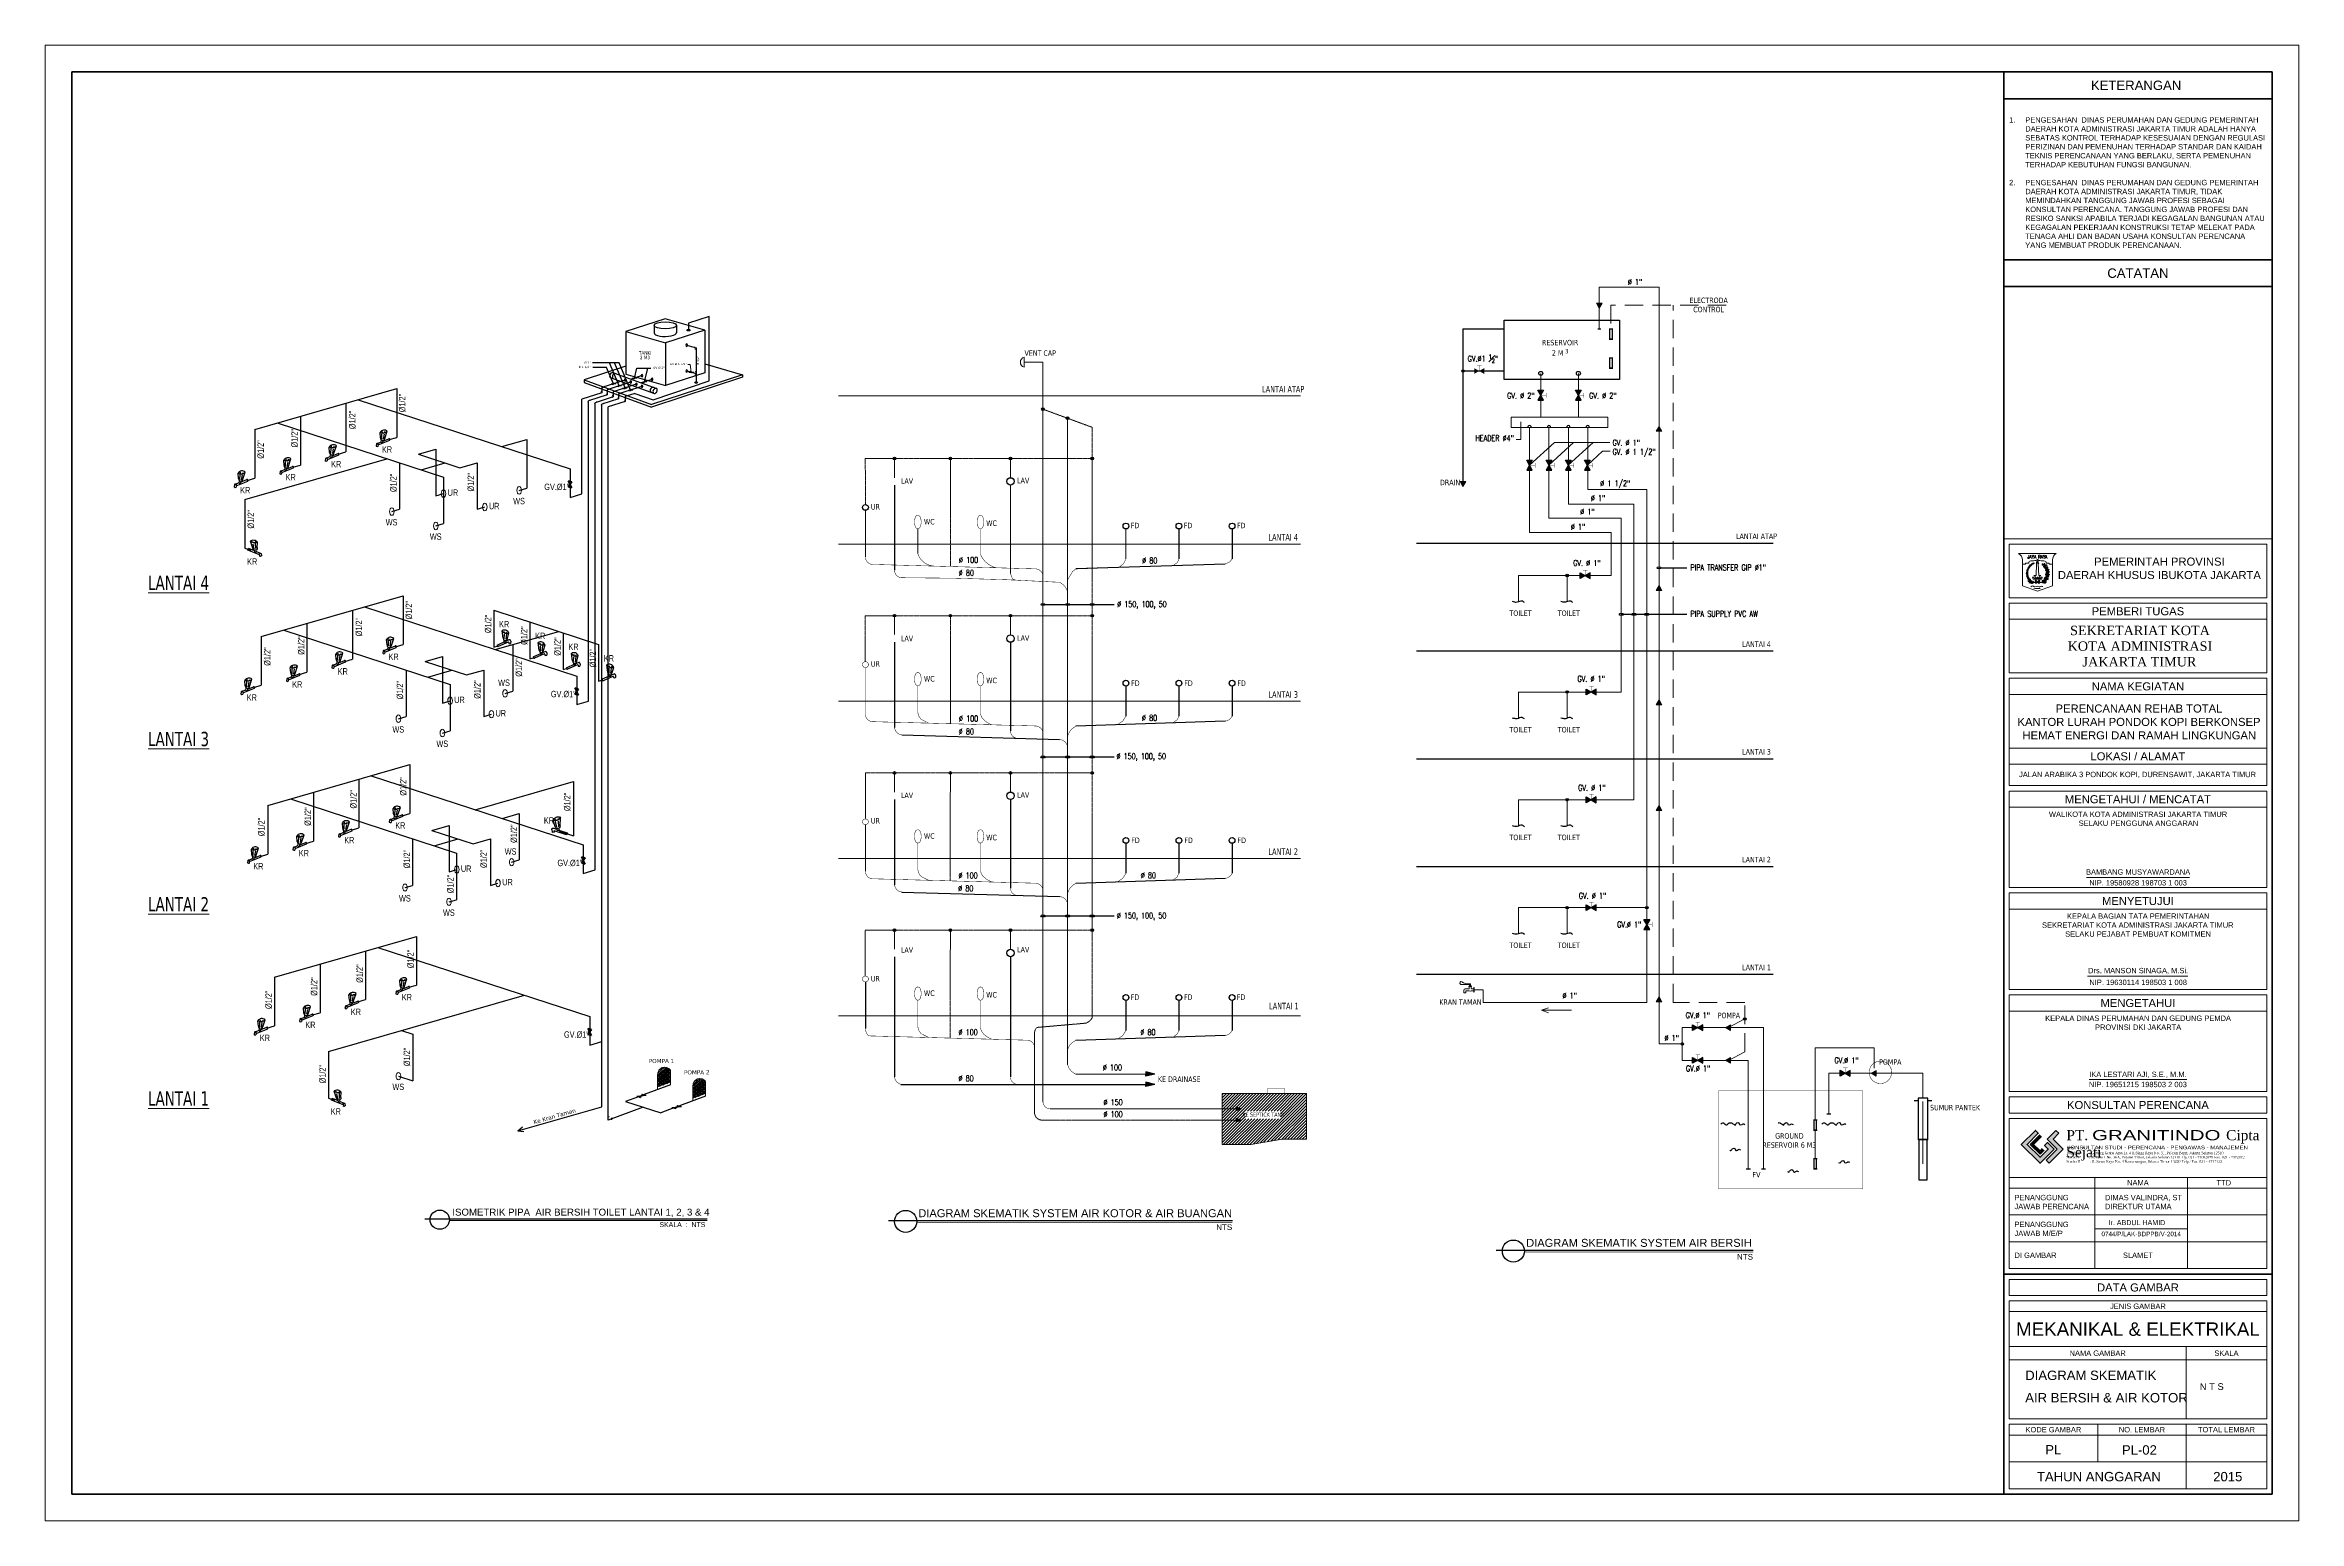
# Model space of a CAD drawing. Header units: millimetres. Extents: x -11 to 37583, y -101 to 28664.
# Drawn here: x 20783 to 37583, y 17664 to 28664 of the extents above; entities that cross this region are included whole.
import ezdxf
from ezdxf.enums import TextEntityAlignment as Align

# ---------------------------------------------------------------- set-up
doc = ezdxf.new("R2010")
doc.units = ezdxf.units.MM
for name, pattern in [('ACAD_ISO14W100', [24, 12, -3, 0, -3, 0, -3, 0, -3]), ('CENTER', [2, 1.25, -0.25, 0.25, -0.25]), ('DASHDOT', [1, 0.5, -0.25, 0, -0.25]), ('DASHED', [0.75, 0.5, -0.25]), ('HIDDEN', [0.375, 0.25, -0.125])]:
    doc.linetypes.add(name, pattern=pattern)
for name, color, linetype, lineweight in [('AIR KOTOR', 31, 'DASHDOT', 5), ('ars', 11, 'Continuous', 5), ('BB', 22, 'Continuous', 5), ('DENAH', 7, 'Continuous', 0), ('din2', 251, 'Continuous', 25), ('GRS KOP', 1, 'Continuous', 35), ('HACH', 252, 'Continuous', 0), ('kabel', 1, 'Continuous', 50), ('kop', 7, 'Continuous', 20), ('logo', 7, 'Continuous', 50), ('Notasi', 2, 'Continuous', 20), ('SANITAIR', 4, 'Continuous', 5), ('SANITARY', 120, 'Continuous', 5)]:
    doc.layers.add(name, color=color, linetype=linetype, lineweight=lineweight)
for name, color, linetype in [('airkotor', 4, 'Continuous'), ('D1', 1, 'Continuous'), ('HCH', 8, 'Continuous'), ('HT', 8, 'Continuous'), ('JENDELA', 3, 'Continuous'), ('pipa', 8, 'Continuous'), ('pipa3', 8, 'ACAD_ISO14W100'), ('potongan', 210, 'Continuous'), ('TEX', 255, 'Continuous')]:
    doc.layers.add(name, color=color, linetype=linetype)
doc.styles.add('BARU', font='complex.shx')
doc.styles.add('century', font='romans.shx', dxfattribs={"width": 0.6})
doc.styles.get("Standard").update_dxf_attribs({"font": 'arial.ttf'})
doc.styles.add('style1', font='romanc.shx')
doc.styles.add('style2', font='verdana.ttf')
doc.styles.add('tahoma', font='tahoma.ttf')

# ---------------------------------------------------------------- blocks, each defined once
blk = doc.blocks.new('BLOCK3')
at = {"layer": 'SANITAIR'}
for p, q in [((0, 25), (0, -25)), ((5, 20), (5, -20)), ((5, 10), (27, 10)), ((55, 33), (29, 33)), ((40, 43), (29, 39)), ((55, 39), (29, 39)), ((32, 16), (32, 33)), ((48, 62), (38, 62)), ((38, 51), (38, 62)), ((48, 51), (38, 51)), ((46, 63), (40, 63)), ((40, 62), (40, 63)), ((40, 51), (40, 43)), ((45, 43), (40, 43)), ((45, 51), (45, 43)), ((45, 43), (55, 39)), ((46, 62), (46, 63)), ((48, 51), (48, 62)), ((52, 16), (52, 33)), ((58, 10), (90, 10)), ((5, -10), (21, -10)), ((64, -10), (88, -10)), ((90, -12), (90, -34)), ((90, -34), (110, -34)), ((110, -10), (110, -34))]:
    blk.add_line(p, q, dxfattribs=at)
at = {"layer": 'SANITAIR', "flags": 128}
for points in [[(48, 61, 0.178554), (131, 84, -0.400831), (150, 81, -0.30138), (151, 66, -0.289847), (126, 54)], [(126, 54, 0.014463), (48, 54, 0.014463)], [(21, -10, -0.099441), (31, -13, 1.392558)], [(31, -13, 0.192436), (54, -13, 3.969281)], [(64, -10, 0.09621), (54, -13, -1.392558)]]:
    blk.add_lwpolyline(points, format="xyb", dxfattribs=at)
at = {"layer": 'SANITAIR'}
for centre, radius, start, end in [((0, 20), 5, 0, 90), ((26, 16), 6.08, 265.4222, 359.5597), ((32, 36), 3.72, 127.3963, 232.6037), ((59, 16), 6.08, 180.4403, 274.5778), ((53, 36), 3.72, 307.3963, 52.6037), ((90, -10), 20, 0, 90), ((0, -20), 5, 270, 0), ((88, -12), 2, 0, 90)]:
    blk.add_arc(centre, radius, start, end, dxfattribs=at)
blk = doc.blocks.new('A$C3F220AFC')
at = {"layer": 'JENDELA'}
for p, q in [((-193, 22), (-215, 139)), ((-162, 3), (-170, 115)), ((-128, -46), (-6, 19)), ((-124, 4), (-116, 111)), ((-97, 17), (-60, 180)), ((-268, -120), (-271, -172)), ((-246, -109), (-169, -67)), ((-226, -132), (-229, -174)), ((-227, -142), (17, -11)), ((-169, -73), (-167, -28)), ((-130, -68), (-128, -30))]:
    blk.add_line(p, q, dxfattribs=at)
for centre, radius, start, end in [((-121, 95), 105, 54.7229, 154.6123), ((-166, 269), 138, 249.2564, 320.0787), ((-145, 19), 48.3, 176.182, 357.6911), ((-142, 166), 33, 178.5979, 1.6596), ((0, 0), 20.4, 325.8531, 108.3094), ((-248, -150), 30.7, 223.8026, 310.0705), ((-248, -132), 23, 42.5952, 149.3203), ((-254, -132), 27.9, 353.5028, 33.9795), ((-150, -65), 20.5, 201.7482, 352.1751)]:
    blk.add_arc(centre, radius, start, end, dxfattribs=at)
blk = doc.blocks.new('12')
at = {"layer": 'JENDELA'}
for p, q in [((91448, -16961), (91298, -17041)), ((91530, -16960), (91321, -17072)), ((91411, -16884), (91375, -16721)), ((91438, -16897), (91431, -16790)), ((91444, -16952), (91442, -16927)), ((91477, -16897), (91484, -16786)), ((91484, -16956), (91481, -16925)), ((91541, -16911), (91482, -16942)), ((91508, -16879), (91530, -16761)), ((91542, -16966), (91543, -16985)), ((91582, -16931), (91585, -16983))]:
    blk.add_line(p, q, dxfattribs=at)
for centre, radius, start, end in [((91435, -16806), 105, 25.3877, 125.2771), ((91314, -17052), 20.4, 145.8531, 288.3094), ((91481, -16632), 138, 219.9213, 290.7436), ((91460, -16882), 48.3, 182.3089, 3.818), ((91457, -16735), 33, 178.3404, 1.4021), ((91464, -16949), 20.5, 187.8249, 338.2518), ((91534, -16967), 8.02, 3.0634, 118.1053), ((91558, -16929), 24.5, 353.7542, 132.5511), ((91563, -16961), 30.7, 229.9295, 316.1974)]:
    blk.add_arc(centre, radius, start, end, dxfattribs=at)
blk = doc.blocks.new('logo granitindo baru')
at = {"layer": 'logo'}
for points in [[(1.03, 1.463), (0.916, 1.574), (0.366, 1.024), (1.1, 0.289), (1.652, 0.843), (1.392, 1.098), (1.281, 0.987), (1.423, 0.84), (1.102, 0.519), (0.594, 1.025)], [(1.721, 1.576), (1.381, 1.236), (1.771, 0.842), (1.341, 0.407), (1.454, 0.294), (2.001, 0.844), (1.609, 1.237), (1.835, 1.464)]]:
    blk.add_hatch(color=8, dxfattribs=at).paths.add_polyline_path(points)
at = {"layer": 'Defpoints'}
blk.add_point((9.7, 0), dxfattribs=at)
at = {"layer": 'logo'}
blk.add_lwpolyline([(1.03, 1.463), (0.916, 1.574), (0.366, 1.024), (1.1, 0.289), (1.652, 0.843), (1.392, 1.098), (1.281, 0.987), (1.423, 0.84), (1.102, 0.519), (0.594, 1.025), (1.03, 1.463), (0.916, 1.574)], dxfattribs=at)
at = {"layer": 'logo', "lineweight": 13}
for points in [[(1.089, 1.403), (0.713, 1.026), (1.101, 0.638), (1.258, 0.794)], [(1.112, 1.38), (0.759, 1.026), (1.101, 0.683), (1.235, 0.817)], [(1.134, 1.357), (0.803, 1.026), (1.101, 0.728), (1.213, 0.839)], [(1.157, 1.334), (0.85, 1.026), (1.101, 0.775), (1.189, 0.863)]]:
    blk.add_lwpolyline(points, dxfattribs=at)
at = {"layer": 'logo', "lineweight": 0}
blk.add_lwpolyline([(1.721, 1.576), (1.381, 1.236), (1.771, 0.842), (1.341, 0.407), (1.454, 0.294), (2.001, 0.844), (1.609, 1.237), (1.835, 1.464), (1.721, 1.576)], dxfattribs=at)
at = {"layer": 'logo', "insert": (2.134, 0.975), "char_height": 0.1, "attachment_point": 1}
blk.add_mtext_dynamic_manual_height_columns('{\\f@Arial Unicode MS|b0|i0|c0|p34;\\H1.4x;\\W1.2;KONSULTAN STUDI - PERENCANA - PENGAWAS - MANAJEMEN\\fTimes New Roman|b0|i0|c0|p18;\\P\\pt0.9;\\H0.71429x;\\W1;Domisili ^I: Gedung Graha Arsa Lt. 4 Jl.Siaga Raya No. 31, Pejaten Barat, Jakarta Selatan 12510\\PStudio I ^I: Jl. Batu I No. 36A, Pejaten Timur, Jakarta Selatan 12510 Tlp. 021 - 71082879 Fax. 021 - 7972072\\PStudio II          : Jl. Sawo Raya No. 4 Rawamangun, Jakarta Timur 13220 Telp / Fax. 021 - 4717152}', width=9.56937, gutter_width=0, heights=[1.67], dxfattribs=at)
at = {"layer": 'logo', "insert": (2.134, 1.589), "char_height": 0.4, "width": 7.66452, "attachment_point": 1}
blk.add_mtext('{\\fTimes New Roman|b0|i0|c0|p18;PT. \\fCityBlueprint|b0|i0|c2|p2;\\W1.5;GRANITINDO \\fTimes New Roman|b0|i0|c0|p18;\\W1;Cipta Sejati}', dxfattribs=at)
blk = doc.blocks.new('kop')
at = {"layer": 'ars'}
for p, q in [((74.521, 35.599), (74.496, 35.614)), ((74.534, 35.595), (74.538, 35.581)), ((74.578, 35.526), (74.553, 35.541)), ((74.578, 35.526), (74.581, 35.555)), ((74.6, 35.468), (74.612, 35.457)), ((74.614, 35.467), (74.614, 35.452)), ((74.634, 35.366), (74.615, 35.388)), ((74.631, 35.289), (74.635, 35.273)), ((74.634, 35.366), (74.643, 35.394)), ((74.642, 35.304), (74.637, 35.29)), ((74.472, 34.989), (74.502, 34.992)), ((74.537, 35.048), (74.537, 35.078)), ((74.552, 35.066), (74.578, 35.081)), ((74.621, 35.202), (74.607, 35.228)), ((74.621, 35.202), (74.64, 35.225))]:
    blk.add_line(p, q, dxfattribs=at)
for centre, radius, start, end in [((73.816, 35.253), 0.061, 2.2926, 66.75394), ((73.901, 35.312), 0.061, 182.2926, 246.75394), ((73.906, 35.362), 0.061, 172.39949, 236.86083), ((73.812, 35.319), 0.061, 352.39949, 56.86083), ((73.916, 35.414), 0.061, 164.61904, 229.08037), ((73.817, 35.384), 0.061, 344.61904, 49.08037), ((73.933, 35.316), 0.061, 120.67989, 185.14122), ((74.278, 35.315), 0.405, 114.0856, 237.63251), ((73.842, 35.364), 0.061, 300.67989, 5.14122), ((73.923, 35.456), 0.0488, 158.86486, 223.3262), ((73.936, 35.271), 0.061, 130.573, 195.03434), ((73.852, 35.424), 0.061, 292.89943, 357.36077), ((73.937, 35.365), 0.061, 112.89943, 177.36077), ((73.842, 35.44), 0.0488, 338.86486, 43.3262), ((73.837, 35.302), 0.061, 310.573, 15.03434), ((73.873, 35.469), 0.0488, 287.14526, 351.60659), ((73.935, 35.415), 0.0488, 107.14526, 171.60659), ((73.942, 35.493), 0.0488, 150.29963, 214.76097), ((73.859, 35.489), 0.0488, 330.29963, 34.76097), ((73.948, 35.451), 0.0488, 98.58003, 163.04136), ((73.894, 35.513), 0.0488, 278.58003, 343.04136), ((73.961, 35.528), 0.0488, 145.79893, 210.26027), ((73.879, 35.531), 0.0488, 325.79893, 30.26027), ((73.916, 35.552), 0.0488, 274.07933, 338.54067), ((73.965, 35.485), 0.0488, 94.07933, 158.54067), ((73.985, 35.56), 0.0488, 139.36791, 203.82924), ((73.904, 35.572), 0.0488, 319.36791, 23.82924), ((73.984, 35.517), 0.0488, 87.6483, 152.10964), ((73.943, 35.589), 0.0488, 267.6483, 332.10964), ((74.012, 35.589), 0.0488, 133.84164, 198.30297), ((73.932, 35.609), 0.0488, 313.84164, 18.30297), ((74.007, 35.547), 0.0488, 82.12203, 146.58337), ((73.973, 35.622), 0.0488, 262.12203, 326.58337), ((74.036, 35.612), 0.0439, 126.62395, 191.08528), ((73.967, 35.639), 0.0439, 306.62395, 11.08528), ((74.026, 35.575), 0.0439, 74.90434, 139.36568), ((74.005, 35.646), 0.0439, 254.90434, 319.36568), ((74, 35.656), 0.0352, 303.96096, 8.42229), ((74.054, 35.632), 0.0352, 123.96096, 188.42229), ((74.045, 35.603), 0.0352, 72.24135, 136.70269), ((74.03, 35.66), 0.0352, 252.24135, 316.70269), ((74.027, 35.676), 0.0352, 297.74061, 2.20194), ((74.078, 35.647), 0.0352, 117.74061, 182.20194), ((74.066, 35.619), 0.0352, 66.021, 130.48234), ((74.057, 35.677), 0.0352, 246.021, 310.48234), ((74.097, 35.661), 0.0281, 113.40069, 177.86202), ((74.058, 35.688), 0.0281, 293.40069, 357.86202), ((74.086, 35.64), 0.0281, 61.68108, 126.14242), ((74.082, 35.687), 0.0281, 241.68108, 306.14242), ((74.082, 35.701), 0.0281, 293.40069, 357.86202), ((74.121, 35.674), 0.0281, 113.40069, 177.86202), ((74.11, 35.653), 0.0281, 61.68108, 126.14242), ((74.106, 35.7), 0.0281, 241.68108, 306.14242), ((74.117, 35.713), 0.0281, 260.93685, 325.39819), ((74.136, 35.669), 0.0281, 80.93685, 145.39819), ((74.232, 35.315), 0.405, 302.36749, 44.48513), ((74.485, 35.674), 0.0613, 235.51536, 280.6207), ((74.445, 35.613), 0.0507, 1.42482, 71.62404), ((74.541, 35.601), 0.0613, 235.51536, 280.6207), ((74.589, 35.652), 0.0795, 151.18188, 225.99565), ((74.502, 35.54), 0.0507, 1.42482, 71.62404), ((74.526, 35.44), 0.0795, 20.9123, 95.72607), ((74.592, 35.547), 0.0795, 200.9123, 275.72607), ((74.464, 35.633), 0.0795, 331.18188, 45.99565), ((74.611, 35.596), 0.0507, 162.59462, 232.79384), ((74.623, 35.449), 0.0613, 217.22881, 262.33415), ((74.538, 35.6), 0.0613, 313.59796, 358.7033), ((74.663, 35.361), 0.0795, 171.16409, 245.97786), ((74.552, 35.301), 0.0795, 351.16409, 65.97786), ((74.566, 35.403), 0.0507, 343.13827, 53.33749), ((74.562, 35.252), 0.0507, 331.52956, 41.72878), ((74.684, 35.504), 0.0795, 133.19986, 208.01363), ((74.559, 35.525), 0.0795, 313.19986, 28.01363), ((74.682, 35.427), 0.0507, 150.06789, 220.26711), ((74.688, 35.241), 0.0507, 128.27812, 198.47734), ((74.721, 35.315), 0.0795, 113.30268, 188.11645), ((74.611, 35.377), 0.0795, 293.30268, 8.11645), ((74.611, 35.447), 0.0613, 301.07123, 346.17657), ((73.829, 35.191), 0.061, 12.66278, 77.12411), ((73.902, 35.264), 0.061, 192.66278, 257.12411), ((73.907, 35.225), 0.061, 200.21515, 264.67648), ((73.844, 35.143), 0.061, 20.21515, 84.67648), ((73.921, 35.183), 0.061, 206.16011, 270.62144), ((73.867, 35.095), 0.061, 26.16011, 90.62144), ((73.943, 35.23), 0.061, 140.94317, 205.40451), ((73.841, 35.243), 0.061, 320.94317, 25.40451), ((73.941, 35.145), 0.061, 208.50798, 272.96932), ((73.891, 35.055), 0.061, 28.50798, 92.96932), ((73.957, 35.19), 0.061, 140.94317, 205.40451), ((73.854, 35.203), 0.061, 320.94317, 25.40451), ((73.921, 35.015), 0.061, 40.03108, 104.49242), ((73.953, 35.113), 0.061, 220.03108, 284.49242), ((73.974, 35.153), 0.061, 146.90284, 211.36418), ((73.871, 35.155), 0.061, 326.90284, 31.36418), ((73.956, 34.978), 0.061, 49.20062, 113.66196), ((73.971, 35.08), 0.061, 229.20062, 293.66196), ((73.997, 35.115), 0.061, 146.69526, 211.1566), ((73.893, 35.117), 0.061, 326.69526, 31.1566), ((74.021, 35.084), 0.061, 144.86352, 209.32486), ((73.918, 35.089), 0.061, 324.86352, 29.32486), ((73.99, 34.949), 0.061, 44.42228, 108.88361), ((74.014, 35.049), 0.061, 224.42228, 288.88361), ((74.049, 35.054), 0.061, 144.49027, 208.9516), ((73.946, 35.059), 0.061, 324.49027, 28.9516), ((74.08, 35.031), 0.061, 156.18026, 220.64159), ((73.978, 35.016), 0.061, 336.18026, 40.64159), ((74.567, 35.052), 0.0795, 137.1076, 211.92137), ((74.441, 35.064), 0.0795, 317.1076, 31.92137), ((74.547, 34.969), 0.0507, 83.44322, 153.64244), ((74.537, 35.042), 0.0613, 234.44656, 279.55191), ((74.569, 34.993), 0.0612, 69.89618, 144.70994), ((74.541, 35.085), 0.0612, 249.89618, 324.70994), ((74.582, 35.119), 0.0613, 176.98724, 222.09259), ((74.509, 35.12), 0.0507, 302.89671, 13.09593), ((74.644, 35.186), 0.0795, 153.08913, 227.9029), ((74.627, 35.286), 0.0613, 205.62009, 250.72544), ((74.52, 35.163), 0.0795, 333.08913, 47.9029), ((74.629, 35.078), 0.0507, 106.58179, 176.78101), ((74.591, 35.141), 0.0613, 257.58513, 302.69047), ((74.602, 35.228), 0.0795, 271.02002, 345.83379), ((74.68, 35.129), 0.0795, 91.02002, 165.83379), ((74.63, 35.285), 0.0613, 279.28146, 324.3868)]:
    blk.add_arc(centre, radius, start, end, dxfattribs=at)
at = {"layer": 'ars', "color": 11}
for centre, radius, start, end in [((74.491, 34.995), 0.0613, 158.86957, 203.97492), ((74.422, 35.02), 0.0507, 284.77904, 354.97826), ((74.44, 34.986), 0.016, 270, 302.36749)]:
    blk.add_arc(centre, radius, start, end, dxfattribs=at)
at = {"layer": 'ars'}
for points, start_tangent, end_tangent in [([(74.461, 35.651), (74.466, 35.634), (74.45, 35.624), (74.429, 35.623), (74.426, 35.64), (74.439, 35.661), (74.444, 35.672), (74.461, 35.663), (74.461, 35.651)], (0.714442, -0.699695), (0.714442, -0.699695)), ([(74.518, 35.578), (74.523, 35.561), (74.507, 35.551), (74.486, 35.55), (74.483, 35.567), (74.496, 35.588), (74.501, 35.599), (74.518, 35.589), (74.518, 35.578)], (0.714442, -0.699695), (0.714442, -0.699695)), ([(74.594, 35.435), (74.593, 35.416), (74.574, 35.412), (74.555, 35.418), (74.556, 35.435), (74.576, 35.451), (74.584, 35.459), (74.597, 35.445), (74.594, 35.435)], (0.458819, -0.88853), (0.458819, -0.88853)), ([(74.596, 35.277), (74.591, 35.26), (74.572, 35.259), (74.554, 35.269), (74.559, 35.285), (74.581, 35.297), (74.591, 35.303), (74.601, 35.287), (74.596, 35.277)], (0.270637, -0.962681), (0.270637, -0.962681)), ([(74.571, 35.605), (74.582, 35.591), (74.6, 35.598), (74.612, 35.615), (74.601, 35.627), (74.576, 35.629), (74.564, 35.631), (74.562, 35.612), (74.571, 35.605)], (0.149901, -0.988701), (0.149901, -0.988701)), ([(74.644, 35.445), (74.652, 35.429), (74.671, 35.432), (74.687, 35.445), (74.678, 35.46), (74.654, 35.467), (74.643, 35.472), (74.637, 35.453), (74.644, 35.445)], (-0.068112, -0.997678), (-0.068112, -0.997678)), ([(74.66, 35.272), (74.661, 35.253), (74.68, 35.25), (74.699, 35.256), (74.697, 35.273), (74.677, 35.288), (74.669, 35.297), (74.656, 35.282), (74.66, 35.272)], (-0.433585, -0.901113), (-0.433585, -0.901113)), ([(74.463, 35.013), (74.447, 35.004), (74.433, 35.018), (74.428, 35.037), (74.443, 35.045), (74.467, 35.037), (74.479, 35.034), (74.474, 35.016), (74.463, 35.013)], (-0.515761, -0.856733), (-0.515761, -0.856733)), ([(74.551, 35.127), (74.539, 35.113), (74.521, 35.122), (74.51, 35.139), (74.522, 35.151), (74.547, 35.151), (74.559, 35.152), (74.56, 35.133), (74.551, 35.127)], (-0.223771, -0.974642), (-0.223771, -0.974642)), ([(74.549, 35.011), (74.537, 34.997), (74.548, 34.981), (74.566, 34.972), (74.576, 34.985), (74.573, 35.01), (74.573, 35.022), (74.554, 35.021), (74.549, 35.011)], (-0.942817, -0.33331), (-0.942817, -0.33331)), ([(74.614, 35.117), (74.608, 35.1), (74.624, 35.089), (74.645, 35.088), (74.649, 35.104), (74.636, 35.126), (74.631, 35.137), (74.614, 35.128), (74.614, 35.117)], (-0.735998, -0.676983), (-0.735998, -0.676983))]:
    blk.add_spline(points, degree=3, dxfattribs=dict(at, start_tangent=start_tangent, end_tangent=end_tangent))
for points in [[(74.445, 34.97), (74.47, 34.975), (74.522, 34.973), (74.56, 34.955)], [(74.445, 34.97), (74.468, 34.959), (74.518, 34.947), (74.56, 34.955)]]:
    blk.add_spline(points, degree=3, dxfattribs=at)
at = {"layer": 'GRS KOP'}
for p, q in [((73, 1), (73, 54)), ((83, 1), (83, 54)), ((73, 53), (83, 53)), ((73, 47), (83, 47)), ((73, 46), (83, 46)), ((73, 9.2), (83, 9.2))]:
    blk.add_line(p, q, dxfattribs=at)
blk.add_lwpolyline([(1, 54), (83, 54), (83, 1), (1, 1)], close=True, dxfattribs=at)
at = {"layer": 'kop', "color": 7}
for p, q in [((84, 55), (0, 55)), ((0, 55), (0, 0)), ((84, 55), (84, 0)), ((84, 55), (84, 0)), ((74.205, 35.69), (74.305, 35.69)), ((74.225, 35.67), (74.205, 35.23)), ((74.235, 35.698), (74.275, 35.698)), ((74.285, 35.67), (74.305, 35.23)), ((74.075, 35.17), (74.124, 35.17)), ((74.075, 35.17), (74.095, 35.09)), ((74.095, 35.09), (74.415, 35.09)), ((74.124, 35.23), (74.124, 35.228)), ((74.124, 35.23), (74.205, 35.23)), ((74.124, 35.228), (74.129, 35.228)), ((74.124, 35.17), (74.134, 35.13)), ((74.134, 35.13), (74.376, 35.13)), ((74.195, 35.15), (74.235, 35.15)), ((74.275, 35.15), (74.315, 35.15)), ((74.305, 35.23), (74.386, 35.23)), ((74.376, 35.13), (74.386, 35.17)), ((74.381, 35.228), (74.386, 35.228)), ((74.386, 35.23), (74.386, 35.228)), ((74.386, 35.17), (74.435, 35.17)), ((74.415, 35.09), (74.435, 35.17)), ((0, 0), (84, 0))]:
    blk.add_line(p, q, dxfattribs=at)
at = {"layer": 'kop'}
for p, q in [((83, 36.6), (73, 36.6)), ((73.2, 34.4), (73.2, 36.4)), ((82.8, 36.4), (73.2, 36.4)), ((82.8, 34.4), (82.8, 36.4)), ((82.8, 34.4), (73.2, 34.4)), ((73.2, 31.6), (73.2, 34.2)), ((82.8, 34.2), (73.2, 34.2)), ((82.8, 31.6), (82.8, 34.2)), ((82.8, 33.6), (73.2, 33.6)), ((82.8, 31.6), (73.2, 31.6)), ((73.2, 27.4), (73.2, 31.4)), ((82.8, 31.4), (73.2, 31.4)), ((82.8, 27.4), (82.8, 31.4)), ((82.8, 30.8), (73.2, 30.8)), ((82.8, 28.8), (73.2, 28.8)), ((82.8, 28.2), (73.2, 28.2)), ((82.8, 27.4), (73.2, 27.4)), ((73.2, 23.6), (73.2, 27.2)), ((82.8, 27.2), (73.2, 27.2)), ((82.8, 23.6), (82.8, 27.2)), ((82.8, 26.6), (73.2, 26.6)), ((82.8, 23.6), (73.2, 23.6)), ((76.089, 23.976), (79.928, 23.976)), ((73.2, 19.8), (73.2, 23.4)), ((82.8, 23.4), (73.2, 23.4)), ((82.8, 22.8), (73.2, 22.8)), ((82.8, 19.8), (82.8, 23.4)), ((76.127, 20.296), (79.863, 20.296)), ((82.8, 19.8), (73.2, 19.8)), ((73.2, 16), (73.2, 19.6)), ((82.8, 19.6), (73.2, 19.6)), ((82.8, 16), (82.8, 19.6)), ((82.8, 19), (73.2, 19)), ((82.8, 16), (73.2, 16)), ((73.2, 9.4), (73.2, 15)), ((82.8, 15), (73.2, 15)), ((82.8, 9.4), (82.8, 15)), ((82.8, 12.8), (73.2, 12.8)), ((76.4, 9.4), (76.4, 12.8)), ((79.842, 9.4), (79.842, 12.8)), ((82.8, 12.4), (73.2, 12.4)), ((73.2, 12.4), (73.2, 11.4)), ((82.8, 11.4), (73.2, 11.4)), ((82.8, 10.4), (73.2, 10.4)), ((82.8, 9.4), (73.2, 9.4)), ((73.2, 7.8), (82.8, 7.8)), ((73.2, 6.5), (82.8, 6.5)), ((73.2, 6), (82.8, 6)), ((79.8, 3.8), (79.8, 6.5)), ((76.5, 2.2), (76.5, 3.6)), ((79.8, 1.2), (79.8, 3.6)), ((73.2, 3.2), (82.8, 3.2)), ((73.2, 2.2), (82.8, 2.2))]:
    blk.add_line(p, q, dxfattribs=at)
at = {"layer": 'kop', "color": 5}
for p, q in [((74.955, 36.05), (73.555, 36.05)), ((73.695, 35.81), (73.695, 34.85)), ((73.695, 35.65), (73.815, 35.65)), ((73.815, 35.69), (73.815, 35.65)), ((73.815, 35.69), (73.935, 35.69)), ((73.935, 35.73), (73.935, 35.69)), ((74.575, 35.73), (74.575, 35.69)), ((74.695, 35.69), (74.575, 35.69)), ((74.695, 35.69), (74.695, 35.65)), ((74.815, 35.65), (74.695, 35.65)), ((74.815, 35.81), (74.815, 34.85)), ((73.695, 34.85), (74.255, 34.65)), ((74.225, 34.95), (74.171, 35.022)), ((74.255, 34.986), (74.203, 35.046)), ((74.225, 34.95), (74.21, 34.93)), ((74.255, 34.986), (74.307, 35.046)), ((74.255, 34.65), (74.815, 34.85)), ((74.285, 34.95), (74.339, 35.022)), ((74.285, 34.95), (74.3, 34.93))]:
    blk.add_line(p, q, dxfattribs=at)
at = {"layer": 'kop', "color": 7}
for points in [[(74.235, 35.698), (74.233, 35.701), (74.231, 35.704), (74.229, 35.707), (74.228, 35.71), (74.227, 35.713), (74.227, 35.715), (74.226, 35.718), (74.226, 35.72), (74.226, 35.723), (74.226, 35.725), (74.226, 35.728), (74.226, 35.731), (74.226, 35.733), (74.227, 35.736), (74.228, 35.738), (74.229, 35.741), (74.23, 35.743), (74.232, 35.746), (74.234, 35.749), (74.236, 35.753), (74.24, 35.758), (74.244, 35.763), (74.249, 35.77), (74.255, 35.778)], [(74.275, 35.698), (74.277, 35.701), (74.279, 35.704), (74.281, 35.707), (74.282, 35.71), (74.283, 35.713), (74.283, 35.715), (74.284, 35.718), (74.284, 35.72), (74.284, 35.723), (74.284, 35.725), (74.284, 35.728), (74.284, 35.731), (74.284, 35.733), (74.283, 35.736), (74.282, 35.738), (74.281, 35.741), (74.28, 35.743), (74.278, 35.746), (74.276, 35.749), (74.274, 35.753), (74.27, 35.758), (74.266, 35.763), (74.261, 35.77), (74.255, 35.778)]]:
    blk.add_lwpolyline(points, dxfattribs=at)
at = {"layer": 'kop', "color": 1}
blk.add_lwpolyline([(74.07, 34.97), (74.44, 34.97)], close=True, dxfattribs=at)
at = {"layer": 'kop', "color": 5}
for points in [[(74.21, 34.97), (74.18, 34.93)], [(74.3, 34.97), (74.33, 34.93)]]:
    blk.add_lwpolyline(points, dxfattribs=at)
at = {"layer": 'kop'}
for points in [[(76.189, 16.449), (79.826, 16.449)], [(76.4, 10.882), (79.842, 10.882)]]:
    blk.add_lwpolyline(points, dxfattribs=at)
for points in [[(73.2, 15.2), (82.8, 15.2), (82.8, 15.8), (73.2, 15.8)], [(73.2, 8.4), (82.8, 8.4), (82.8, 9), (73.2, 9)], [(73.2, 3.8), (82.8, 3.8), (82.8, 8.2), (73.2, 8.2)], [(73.2, 1.2), (82.8, 1.2), (82.8, 3.6), (73.2, 3.6)]]:
    blk.add_lwpolyline(points, close=True, dxfattribs=at)
at = {"layer": 'kop', "color": 5}
for centre, radius, start, end in [((73.419, 35.81), 0.276, 0, 60.51287), ((73.975, 35.73), 0.04, 90, 180), ((74.535, 35.73), 0.04, 0, 90), ((75.091, 35.81), 0.276, 119.48713, 180), ((74.187, 35.034), 0.02, 36.8699, 216.8699), ((74.323, 35.034), 0.02, 323.1301, 143.1301)]:
    blk.add_arc(centre, radius, start, end, dxfattribs=at)
at = {"layer": 'kop', "color": 7}
for centre, radius, start, end in [((74.198, 35.663), 0.0283, 15, 75), ((74.312, 35.663), 0.0283, 105, 165), ((74.079, 35.119), 0.12, 15, 65.38943), ((74.255, 35.15), 0.02, 0, 180), ((74.431, 35.119), 0.12, 114.61057, 165)]:
    blk.add_arc(centre, radius, start, end, dxfattribs=at)
at = {"layer": 'kop', "color": 1}
blk.add_arc((74.07, 34.986), 0.016, 237.63251, 270, dxfattribs=at)
at = {"layer": 'kop', "color": 5}
for points in [[(74.255, 35.83), (74.232, 35.807), (74.2, 35.793), (74.12, 35.782), (74.046, 35.777), (73.975, 35.77)], [(74.255, 35.83), (74.278, 35.807), (74.31, 35.793), (74.39, 35.782), (74.464, 35.777), (74.535, 35.77)], [(74.023, 34.99), (74.006, 34.984), (73.974, 34.992), (73.925, 35.01), (73.891, 35.041)], [(74.038, 34.971), (74.016, 34.967), (73.997, 34.959), (73.964, 34.956), (73.932, 34.964)], [(74.082, 34.965), (74.066, 34.956), (74.034, 34.952), (74.006, 34.952), (73.992, 34.948)], [(74.015, 34.807), (74.089, 34.844), (74.162, 34.807), (74.249, 34.833), (74.326, 34.809), (74.4, 34.83), (74.45, 34.817)], [(74.125, 34.97), (74.104, 34.959), (74.093, 34.947), (74.051, 34.932), (74.033, 34.937)], [(74.113, 34.984), (74.085, 34.986), (74.071, 34.993), (74.051, 34.993)], [(74.125, 34.97), (74.112, 34.996), (74.085, 35.02), (74.081, 35.031)], [(74.12, 34.747), (74.16, 34.759), (74.204, 34.744), (74.255, 34.753), (74.3, 34.744), (74.332, 34.758), (74.357, 34.749)]]:
    blk.add_spline(points, degree=3, dxfattribs=at)
at = {"xscale": 0.9500000000000455, "yscale": 0.9500000000000455, "zscale": 0.9500000000000455}
blk.add_blockref('logo granitindo baru', (73.307, 13.056), dxfattribs=at)
at = {"layer": 'kop'}
for s, height, p in [('KETERANGAN ', 0.35, (78, 53.5)), ('CATATAN', 0.35, (78, 46.5)), ('DAERAH KHUSUS IBUKOTA JAKARTA', 0.29998, (78.8, 35.25)), ('PEMERINTAH PROVINSI', 0.29998, (78.8, 35.75)), ('PEMBERI TUGAS', 0.3, (78, 33.9)), ('NAMA KEGIATAN', 0.3, (78, 31.1)), ('LOKASI / ALAMAT', 0.3, (78, 28.5)), ('JALAN ARABIKA 3 PONDOK KOPI, DURENSAWIT, JAKARTA TIMUR', 0.2, (77.986, 27.8)), ('MENGETAHUI / MENCATAT', 0.3, (78, 26.9)), ('BAMBANG MUSYAWARDANA', 0.19926, (78.007, 24.183)), ('NIP. 19580928 198703 1 003', 0.19926, (78.007, 23.78)), ('MENYETUJUI', 0.3, (78, 23.1)), ('Drs. MANSON SINAGA, M.Si.', 0.19926, (78.009, 20.496)), ('NIP. 19630114 198503 1 008', 0.19926, (78.009, 20.071)), ('MENGETAHUI', 0.3, (78, 19.3)), ('NIP. 19651215 198503 2 003', 0.2, (77.999, 16.264)), ('IKA LESTARI AJI, S.E., M.M.', 0.2, (77.999, 16.625)), ('KONSULTAN PERENCANA', 0.3, (78, 15.5)), ('NAMA', 0.2, (78, 12.6)), ('TTD', 0.2, (81.2, 12.6)), ('DATA GAMBAR', 0.3, (78, 8.7)), ('JENIS GAMBAR', 0.2, (78, 8)), ('MEKANIKAL & ELEKTRIKAL', 0.5, (78, 7.146)), ('NAMA GAMBAR', 0.2, (76.5, 6.25)), ('SKALA', 0.2, (81.3, 6.25)), ('KODE GAMBAR', 0.2, (74.85, 3.4)), ('NO. LEMBAR', 0.2, (78.15, 3.4)), ('TOTAL LEMBAR', 0.2, (81.3, 3.4)), ('PL', 0.35, (74.844, 2.65)), ('TAHUN ANGGARAN', 0.35, (76.545, 1.65)), ('2015', 0.35, (81.349, 1.65))]:
    blk.add_text(s, height=height, dxfattribs=at).set_placement(p, align=Align.MIDDLE)
at = {"layer": 'kop', "color": 5, "style": 'BARU', "width": 0.9}
blk.add_text('JAYA RAYA', height=0.12, dxfattribs=at).set_placement((74.255, 35.93), align=Align.MIDDLE)
at = {"layer": 'kop'}
blk.add_text('0744/P/LAK-BDPPB/V-2014', height=0.16877, dxfattribs=at).set_placement((78.122, 10.609), align=Align.CENTER)
for s, insert, char_height, width, attachment_point in [('\\pi-0.6,l0.6,t0.6;1.^IPENGESAHAN  DINAS PERUMAHAN DAN GEDUNG PEMERINTAH DAERAH KOTA ADMINISTRASI JAKARTA TIMUR ADALAH HANYA SEBATAS KONTROL TERHADAP KESESUAIAN DENGAN REGULASI PERIZINAN DAN PEMENUHAN TERHADAP STANDAR DAN KAIDAH TEKNIS PERENCANAAN YANG BERLAKU, SERTA PEMENUHAN TERHADAP KEBUTUHAN FUNGSI BANGUNAN.\\P\\P2.^IPENGESAHAN  DINAS PERUMAHAN DAN GEDUNG PEMERINTAH DAERAH KOTA ADMINISTRASI JAKARTA TIMUR, TIDAK MEMINDAHKAN TANGGUNG JAWAB PROFESI SEBAGAI KONSULTAN PERENCANA. TANGGUNG JAWAB PROFESI DAN RESIKO SANKSI APABILA TERJADI KEGAGALAN BANGUNAN ATAU KEGAGALAN PEKERJAAN KONSTRUKSI TETAP MELEKAT PADA TENAGA AHLI DAN BADAN USAHA KONSULTAN PERENCANA YANG MEMBUAT PRODUK PERENCANAAN.', (73.2, 49.875), 0.2, 9.6, 4), ('PENANGGUNG\\PJAWAB PERENCANA', (73.4, 12.15), 0.2, 8.33062, 1), ('DIMAS VALINDRA, ST\\PDIREKTUR UTAMA', (76.77, 12.15), 0.2, 8.16499, 1), ('PENANGGUNG\\PJAWAB M/E/P', (73.4, 11.15), 0.2, 8.79211, 1), ('\\pi0.69141;Ir. ABDUL HAMID', (76.213, 11.211), 0.1893, 3.45995, 1), ('DI GAMBAR', (73.4, 10), 0.2, 7.59768, 1)]:
    blk.add_mtext(s, dxfattribs=dict(at, insert=insert, char_height=char_height, width=width, attachment_point=attachment_point))
at = {"layer": 'kop', "attachment_point": 1, "style": 'BARU'}
for s, width, insert, char_height in [('\\pi1.4375;{\\fRomantic|b0|i0|c2|p2;SEKRETARIAT KOTA\\P\\pi1.3461;KOTA ADMINISTRASI\\P\\pi1.9027;JAKARTA TIMUR}', 7.94943, (74.033, 33.359), 0.35), ('\\pi0.65609;{\\fArial|b0|i0|c0|p34;WALIKOTA KOTA ADMINISTRASI JAKARTA TIMUR\\P\\pi1.7645;SELAKU PENGGUNA ANGGARAN}', 7.94943, (74.027, 26.434), 0.2), ('\\pi1.5072;{\\fArial|b0|i0|c0|p34;KEPALA BAGIAN TATA PEMERINTAHAN\\P\\pi0.57794;SEKRETARIAT KOTA ADMINISTRASI JAKARTA TIMUR\\P\\pi1.4412;SELAKU PEJABAT PEMBUAT KOMITMEN}', 8.28085, (73.847, 22.638), 0.2), ('\\pi0.5226;{\\fArial|b0|i0|c0|p34;KEPALA DINAS PERUMAHAN DAN GEDUNG PEMDA\\P\\pi2.3784;PROVINSI DKI JAKARTA}', 7.94943, (74.022, 18.833), 0.2)]:
    blk.add_mtext_dynamic_manual_height_columns(s, width=width, gutter_width=1.5, heights=[0], dxfattribs=dict(at, insert=insert, char_height=char_height))
at = {"layer": 'kop', "insert": (73.346, 30.426), "char_height": 0.3, "attachment_point": 1}
blk.add_mtext_dynamic_manual_height_columns('\\pi1.5856;PERENCANAAN REHAB TOTAL \\P\\pi0.16581;KANTOR LURAH PONDOK KOPI BERKONSEP \\P\\pi0.35039;HEMAT ENERGI DAN RAMAH LINGKUNGAN', width=9.34184, gutter_width=1.5, heights=[0], dxfattribs=at)
at = {"layer": 'kop', "style": 'BARU', "flags": 4}
for p, height in [((73.8, 5.4), 0.35), ((73.8, 4.9), 0.35), ((80.303, 5.382), 0.25), ((73.8, 4.4), 0.35), ((80.303, 4.882), 0.25), ((80.303, 4.382), 0.25)]:
    blk.add_attdef('-', p, '', height=height, dxfattribs=at)
at = {"layer": 'kop', "flags": 4}
for tag, p in [('AR-00', (78.057, 2.648)), ('00', (81.238, 2.647))]:
    blk.add_attdef(tag, text='', height=0.35, dxfattribs=at).set_placement(p, align=Align.MIDDLE)

msp = doc.modelspace()

# ---------------------------------------------------------------- hatches: boundary and pattern name
h = msp.add_hatch(color=2)
h.paths.add_polyline_path([(25020, 26140), (25003, 26138), (25017, 26134)])
h.paths.add_polyline_path([(25023, 26145), (25020, 26140), (25037, 26141)])
h = msp.add_hatch(color=2)
h.paths.add_polyline_path([(25062, 26124), (25045, 26122), (25059, 26118)])
h.paths.add_polyline_path([(25066, 26130), (25062, 26124), (25079, 26126)])
h = msp.add_hatch(color=2)
h.paths.add_polyline_path([(25106, 26108), (25088, 26107), (25102, 26102)])
h.paths.add_polyline_path([(25109, 26114), (25106, 26108), (25123, 26110)])
h = msp.add_hatch(color=2)
h.paths.add_polyline_path([(25148, 26093), (25131, 26091), (25144, 26087)])
h.paths.add_polyline_path([(25151, 26099), (25148, 26093), (25165, 26095)])
h = msp.add_hatch(color=2)
h.paths.add_polyline_path([(25177, 26182), (25160, 26180), (25174, 26176)])
h.paths.add_polyline_path([(25180, 26188), (25177, 26182), (25194, 26183)])
h = msp.add_hatch(color=2)
h.paths.add_polyline_path([(25251, 26154), (25234, 26152), (25248, 26148)])
h.paths.add_polyline_path([(25254, 26160), (25251, 26154), (25268, 26156)])
h = msp.add_hatch()
h.set_pattern_fill('ANSI31', color=256, scale=82.6875, angle=355.5418, style=0)
h.set_pattern_definition([(40.541827, (82123.397, -4645.319), (-6.7183903, 7.854606), [])])
h.paths.add_polyline_path([(25444, 21024, 0.741032), (25349, 20990), (25349, 20899), (25444, 20933)])
h = msp.add_hatch(color=2)
h.paths.add_polyline_path([(25228, 20833), (25193, 20830), (25221, 20821)])
h.paths.add_polyline_path([(25235, 20845), (25228, 20833), (25263, 20837)])
h = msp.add_hatch()
h.set_pattern_fill('ANSI31', color=256, scale=82.6875, angle=355.5418, style=0)
h.set_pattern_definition([(40.541827, (82386.098, -4729.191), (-6.7183903, 7.854606), [])])
h.paths.add_polyline_path([(25706, 20940, 0.741032), (25612, 20906), (25612, 20815), (25706, 20849)])
h = msp.add_hatch(color=2)
h.paths.add_polyline_path([(25491, 20749), (25455, 20746), (25484, 20737)])
h.paths.add_polyline_path([(25497, 20761), (25491, 20749), (25526, 20753)])
at = {"layer": 'airkotor'}
h = msp.add_hatch(dxfattribs=at)
h.set_pattern_fill('ANSI31', color=256, scale=0.039514, style=0)
h.set_pattern_definition([(45, (32347.0530627, 26704.016898), (-0.0034925418, 0.0034925418), [])])
h.paths.add_polyline_path([(32390, 26741), (32347, 26741), (32368, 26704)])
h = msp.add_hatch(dxfattribs=at)
h.set_pattern_fill('ANSI31', color=256, scale=0.049392, style=0)
h.set_pattern_definition([(45, (31435.8494315, 26213.4899895), (-0.00436567727, 0.00436567727), [])])
h.paths.add_polyline_path([(31473, 26235), (31436, 26256), (31436, 26213)])
h.paths.add_polyline_path([(31510, 26256), (31473, 26235), (31510, 26213)])
h = msp.add_hatch(dxfattribs=at)
h.set_pattern_fill('ANSI31', color=256, scale=0.039514, angle=-180, style=0)
h.set_pattern_definition([(225, (32835.190341, 25822.3204093), (0.0034925418, -0.0034925418), [])])
h.paths.add_polyline_path([(32793, 25785), (32835, 25785), (32814, 25822)])
h = msp.add_hatch(dxfattribs=at)
h.set_pattern_fill('ANSI31', color=256, scale=0.039514, style=0)
h.set_pattern_definition([(45, (31330.303346, 25373.8543196), (-0.0034925418, 0.0034925418), [])])
h.paths.add_polyline_path([(31373, 25411), (31330, 25411), (31352, 25374)])
h = msp.add_hatch(dxfattribs=at)
h.set_pattern_fill('ANSI31', color=256, scale=0.039514, angle=-180, style=0)
h.set_pattern_definition([(225, (32835.190341, 24635.3361227), (0.0034925418, -0.0034925418), [])])
h.paths.add_polyline_path([(32793, 24599), (32835, 24599), (32814, 24635)])
h = msp.add_hatch(dxfattribs=at)
h.set_pattern_fill('ANSI31', color=256, scale=0.039514, angle=-180, style=0)
h.set_pattern_definition([(225, (32835.190341, 23783.5461186), (0.0034925418, -0.0034925418), [])])
h.paths.add_polyline_path([(32793, 23747), (32835, 23747), (32814, 23784)])
h = msp.add_hatch(dxfattribs=at)
h.set_pattern_fill('ANSI31', color=256, scale=0.039514, angle=-180, style=0)
h.set_pattern_definition([(225, (32835.190341, 22995.959582), (0.0034925418, -0.0034925418), [])])
h.paths.add_polyline_path([(32793, 22959), (32835, 22959), (32814, 22996)])
h = msp.add_hatch(dxfattribs=at)
h.set_pattern_fill('ANSI31', color=256, scale=0.039514, angle=-180, style=0)
h.set_pattern_definition([(225, (32835.190341, 21568.782293), (0.0034925418, -0.0034925418), [])])
h.paths.add_polyline_path([(32793, 21532), (32835, 21532), (32814, 21569)])
h = msp.add_hatch(dxfattribs=at)
h.set_pattern_fill('ANSI31', color=256, scale=0.039514, angle=-90, style=0)
h.set_pattern_definition([(315, (33308.9504644, 21361.972231), (0.0034925418, 0.0034925418), [])])
h.paths.add_polyline_path([(33346, 21319), (33346, 21362), (33309, 21341)])
h = msp.add_hatch(dxfattribs=at)
h.set_pattern_fill('ANSI31', color=256, scale=0.039514, angle=-90, style=0)
h.set_pattern_definition([(315, (33309.276931, 21117.5476557), (0.0034925418, 0.0034925418), [])])
h.paths.add_polyline_path([(33346, 21075), (33346, 21118), (33309, 21096)])
h = msp.add_hatch(dxfattribs=at)
h.set_pattern_fill('ANSI31', color=256, scale=0.039514, angle=-90, style=0)
h.set_pattern_definition([(315, (34394.5308123, 21022.3559354), (0.0034925418, 0.0034925418), [])])
h.paths.add_polyline_path([(34431, 20980), (34431, 21022), (34395, 21001)])
at = {"layer": 'din2'}
for color, points in [(256, [(31361, 26235, 1), (31342, 26235, 1)]), (256, [(28230, 25950, 1), (28211, 25950, 1)]), (256, [(28414, 25883, 1), (28395, 25883, 1)]), (256, [(27124, 25582, 1), (27105, 25582, 1)]), (256, [(27540, 25582, 1), (27521, 25582, 1)]), (256, [(27989, 25582, 1), (27970, 25582, 1)]), (256, [(28598, 25582, 1), (28579, 25582, 1)]), (256, [(32137, 24710, 1), (32118, 24710, 1)]), (256, [(27124, 24411, 1), (27105, 24411, 1)]), (256, [(27540, 24411, 1), (27521, 24411, 1)]), (256, [(27988, 24411, 1), (27969, 24411, 1)]), (256, [(28598, 24411, 1), (28579, 24411, 1)]), (256, [(32137, 23842, 1), (32118, 23842, 1)]), (256, [(27124, 23239, 1), (27105, 23239, 1)]), (256, [(27540, 23239, 1), (27521, 23239, 1)]), (256, [(27988, 23239, 1), (27969, 23239, 1)]), (256, [(28598, 23239, 1), (28579, 23239, 1)]), (256, [(32137, 23039, 1), (32118, 23039, 1)]), (256, [(32137, 22235, 1), (32118, 22235, 1)]), (256, [(32732, 22235, 1), (32713, 22235, 1)]), (256, [(27124, 22067, 1), (27105, 22067, 1)]), (256, [(27540, 22067, 1), (27521, 22067, 1)]), (256, [(27989, 22067, 1), (27970, 22067, 1)]), (256, [(28598, 22067, 1), (28579, 22067, 1)]), (256, [(33463, 21405, 1), (33444, 21405, 1)]), (256, [(32996, 21219, 1), (32977, 21219, 1)]), (0, [(29056, 20994), (28989, 21010), (28989, 20994), (28989, 20978)]), (0, [(29056, 20917), (28989, 20934), (28989, 20917), (28989, 20901)])]:
    msp.add_hatch(color=color, dxfattribs=at).paths.add_polyline_path(points)
at = {"layer": 'HACH', "linetype": 'ByBlock'}
for points in [[(25597, 26232), (25582, 26226), (25599, 26226)], [(25617, 26226), (25599, 26226), (25601, 26220)]]:
    msp.add_hatch(color=256, dxfattribs=at).paths.add_polyline_path(points)
at = {"layer": 'HACH', "ltscale": 100}
h = msp.add_hatch(dxfattribs=at)
h.set_pattern_fill('ANSI31', color=256, scale=124.803, style=0)
h.set_pattern_definition([(45, (5414.364, 20743.802), (-11.031131, 11.031131), [])])
h.paths.add_polyline_path([(30185, 20849), (29557, 20849), (29557, 20470), (29770, 20470), (30006, 20509), (30185, 20509)])
h.paths.add_polyline_path([(29991, 20719), (29991, 20662), (29730, 20662), (29730, 20719)], flags=16)
for points in [[(29661, 20721), (29702, 20735), (29661, 20749)], [(29661, 20637), (29702, 20651), (29661, 20665)]]:
    msp.add_hatch(color=1, dxfattribs=at).paths.add_polyline_path(points)
at = {"layer": 'HCH', "linetype": 'ByBlock'}
h = msp.add_hatch(color=4, dxfattribs=at)
h.paths.add_polyline_path([(31932, 26091), (31911, 26091), (31932, 26054)])
h.paths.add_polyline_path([(31932, 26054), (31932, 26054), (31932, 26054), (31953, 26091), (31932, 26091)])
h.paths.add_polyline_path([(31932, 26017), (31953, 26017), (31932, 26054), (31932, 26053)])
h.paths.add_polyline_path([(31932, 26053), (31911, 26017), (31932, 26017)])
h = msp.add_hatch(color=4, dxfattribs=at)
h.paths.add_polyline_path([(32212, 26091), (32191, 26091), (32212, 26054)])
h.paths.add_polyline_path([(32212, 26054), (32212, 26054), (32212, 26054), (32233, 26091), (32212, 26091)])
h.paths.add_polyline_path([(32212, 26017), (32233, 26017), (32212, 26054), (32212, 26053)])
h.paths.add_polyline_path([(32212, 26053), (32191, 26017), (32212, 26017)])
h = msp.add_hatch(color=4, dxfattribs=at)
h.paths.add_polyline_path([(31848, 25570), (31827, 25570), (31848, 25533)])
h.paths.add_polyline_path([(31848, 25533), (31848, 25533), (31848, 25533), (31869, 25570), (31848, 25570)])
h.paths.add_polyline_path([(31848, 25496), (31869, 25496), (31848, 25533), (31848, 25533)])
h.paths.add_polyline_path([(31848, 25533), (31827, 25496), (31848, 25496)])
h = msp.add_hatch(color=4, dxfattribs=at)
h.paths.add_polyline_path([(31993, 25570), (31971, 25570), (31993, 25533)])
h.paths.add_polyline_path([(31993, 25533), (31993, 25533), (31993, 25533), (32014, 25570), (31993, 25570)])
h.paths.add_polyline_path([(31993, 25496), (32014, 25496), (31993, 25533), (31993, 25533)])
h.paths.add_polyline_path([(31993, 25533), (31971, 25496), (31993, 25496)])
h = msp.add_hatch(color=4, dxfattribs=at)
h.paths.add_polyline_path([(32137, 25570), (32116, 25570), (32137, 25533)])
h.paths.add_polyline_path([(32137, 25533), (32137, 25533), (32138, 25533), (32159, 25570), (32137, 25570)])
h.paths.add_polyline_path([(32137, 25496), (32159, 25496), (32138, 25533), (32137, 25533)])
h.paths.add_polyline_path([(32137, 25533), (32116, 25496), (32137, 25496)])
h = msp.add_hatch(color=4, dxfattribs=at)
h.paths.add_polyline_path([(32280, 25570), (32259, 25570), (32280, 25533)])
h.paths.add_polyline_path([(32280, 25533), (32280, 25533), (32280, 25533), (32301, 25570), (32280, 25570)])
h.paths.add_polyline_path([(32280, 25496), (32301, 25496), (32280, 25533), (32280, 25533)])
h.paths.add_polyline_path([(32280, 25533), (32259, 25496), (32280, 25496)])
h = msp.add_hatch(color=4, dxfattribs=at)
h.paths.add_polyline_path([(32225, 24710), (32225, 24689), (32262, 24710)])
h.paths.add_polyline_path([(32262, 24710), (32262, 24710), (32262, 24710), (32225, 24731), (32225, 24710)])
h.paths.add_polyline_path([(32299, 24710), (32299, 24731), (32262, 24710), (32263, 24710)])
h.paths.add_polyline_path([(32263, 24710), (32299, 24689), (32299, 24710)])
h = msp.add_hatch(color=4, dxfattribs=at)
h.paths.add_polyline_path([(32271, 23842), (32271, 23821), (32308, 23842)])
h.paths.add_polyline_path([(32308, 23842), (32309, 23842), (32309, 23842), (32271, 23863), (32271, 23842)])
h.paths.add_polyline_path([(32346, 23842), (32346, 23863), (32309, 23842), (32309, 23842)])
h.paths.add_polyline_path([(32309, 23842), (32346, 23821), (32346, 23842)])
h = msp.add_hatch(color=4, dxfattribs=at)
h.paths.add_polyline_path([(32271, 23038), (32271, 23017), (32308, 23038)])
h.paths.add_polyline_path([(32308, 23038), (32309, 23039), (32309, 23039), (32271, 23060), (32271, 23038)])
h.paths.add_polyline_path([(32346, 23038), (32346, 23060), (32309, 23039), (32309, 23038)])
h.paths.add_polyline_path([(32309, 23038), (32346, 23017), (32346, 23038)])
h = msp.add_hatch(color=4, dxfattribs=at)
h.paths.add_polyline_path([(32271, 22235), (32271, 22214), (32308, 22235)])
h.paths.add_polyline_path([(32308, 22235), (32309, 22235), (32309, 22235), (32271, 22257), (32271, 22235)])
h.paths.add_polyline_path([(32346, 22235), (32346, 22256), (32309, 22235), (32309, 22235)])
h.paths.add_polyline_path([(32309, 22235), (32346, 22214), (32346, 22235)])
h = msp.add_hatch(color=4, dxfattribs=at)
h.paths.add_polyline_path([(32722, 22147), (32701, 22147), (32722, 22110)])
h.paths.add_polyline_path([(32722, 22110), (32722, 22110), (32722, 22110), (32744, 22147), (32722, 22147)])
h.paths.add_polyline_path([(32722, 22072), (32744, 22072), (32722, 22110), (32722, 22109)])
h.paths.add_polyline_path([(32722, 22109), (32701, 22072), (32722, 22072)])
h = msp.add_hatch(color=4, dxfattribs=at)
h.paths.add_polyline_path([(33064, 21341), (33064, 21320), (33101, 21341)])
h.paths.add_polyline_path([(33101, 21341), (33102, 21341), (33102, 21341), (33064, 21362), (33064, 21341)])
h.paths.add_polyline_path([(33139, 21341), (33139, 21362), (33102, 21341), (33102, 21341)])
h.paths.add_polyline_path([(33102, 21341), (33139, 21320), (33139, 21341)])
h = msp.add_hatch(color=4, dxfattribs=at)
h.paths.add_polyline_path([(33064, 21096), (33064, 21075), (33101, 21096)])
h.paths.add_polyline_path([(33101, 21096), (33102, 21097), (33102, 21097), (33064, 21118), (33064, 21096)])
h.paths.add_polyline_path([(33139, 21096), (33139, 21118), (33102, 21097), (33102, 21096)])
h.paths.add_polyline_path([(33102, 21096), (33139, 21075), (33139, 21096)])
h = msp.add_hatch(color=4, dxfattribs=at)
h.paths.add_polyline_path([(34163, 21001), (34163, 20980), (34200, 21001)])
h.paths.add_polyline_path([(34200, 21001), (34200, 21001), (34200, 21001), (34163, 21023), (34163, 21001)])
h.paths.add_polyline_path([(34237, 21001), (34237, 21022), (34200, 21001), (34200, 21001)])
h.paths.add_polyline_path([(34200, 21001), (34237, 20980), (34237, 21001)])
at = {"layer": 'kabel', "linetype": 'ByBlock'}
h = msp.add_hatch(color=256, dxfattribs=at)
h.paths.add_polyline_path([(24696, 25412), (24710, 25408), (24696, 25389)])
h.paths.add_polyline_path([(24683, 25416), (24696, 25412), (24696, 25389)])
h.paths.add_polyline_path([(24696, 25389), (24696, 25367), (24683, 25371)])
h.paths.add_polyline_path([(24696, 25389), (24710, 25363), (24696, 25367)])
h = msp.add_hatch(color=256, dxfattribs=at)
h.paths.add_polyline_path([(24746, 23868), (24759, 23864), (24746, 23845)])
h.paths.add_polyline_path([(24732, 23872), (24746, 23868), (24746, 23845)])
h.paths.add_polyline_path([(24746, 23845), (24746, 23823), (24732, 23826)])
h.paths.add_polyline_path([(24746, 23845), (24759, 23819), (24746, 23823)])
h = msp.add_hatch(color=256, dxfattribs=at)
h.paths.add_polyline_path([(24795, 22609), (24808, 22605), (24795, 22587)])
h.paths.add_polyline_path([(24781, 22613), (24795, 22609), (24795, 22587)])
h.paths.add_polyline_path([(24795, 22587), (24795, 22564), (24781, 22568)])
h.paths.add_polyline_path([(24795, 22587), (24808, 22560), (24795, 22564)])
h = msp.add_hatch(color=256, dxfattribs=at)
h.paths.add_polyline_path([(24844, 21330), (24857, 21326), (24844, 21307)])
h.paths.add_polyline_path([(24830, 21334), (24844, 21330), (24844, 21307)])
h.paths.add_polyline_path([(24844, 21307), (24844, 21285), (24830, 21289)])
h.paths.add_polyline_path([(24844, 21307), (24857, 21281), (24844, 21285)])

# ---------------------------------------------------------------- linework, layer by layer
at = {"color": 0}
for p, q in [((25177, 26182), (25194, 26256)), ((25194, 26256), (25298, 26256)), ((25251, 26153), (25275, 26256)), ((24975, 20675), (24987, 20679)), ((25004, 20668), (25004, 20654))]:
    msp.add_line(p, q, dxfattribs=at)
at = {"color": 6}
for p, q in [((24932, 26073), (24784, 26025)), ((25113, 26170), (24932, 26111)), ((24932, 26111), (24932, 26073)), ((25233, 26200), (25152, 26174)), ((24784, 25318), (24784, 26025)), ((24932, 20751), (24932, 25987))]:
    msp.add_line(p, q, dxfattribs=at)
at = {"color": 1}
for p, q in [((24973, 26057), (24834, 26012)), ((25154, 26154), (24973, 26095)), ((24973, 26095), (24973, 26057)), ((24834, 23774), (24834, 26012))]:
    msp.add_line(p, q, dxfattribs=at)
at = {"color": 3}
for p, q in [((25017, 26042), (24883, 25998)), ((25196, 26138), (25017, 26080)), ((25017, 26080), (25017, 26042)), ((25308, 26172), (25227, 26146)), ((24883, 22516), (24883, 25998))]:
    msp.add_line(p, q, dxfattribs=at)
at = {"color": 2}
for p, q in [((25003, 26138), (25037, 26141)), ((25003, 26138), (25017, 26134)), ((25023, 26145), (25017, 26134)), ((25023, 26145), (25037, 26141)), ((25045, 26122), (25079, 26126)), ((25045, 26122), (25059, 26118)), ((25066, 26130), (25059, 26118)), ((25066, 26130), (25079, 26126)), ((25088, 26107), (25123, 26110)), ((25088, 26107), (25102, 26102)), ((25109, 26114), (25102, 26102)), ((25109, 26114), (25123, 26110)), ((25131, 26091), (25165, 26095)), ((25131, 26091), (25144, 26087)), ((25151, 26099), (25144, 26087)), ((25151, 26099), (25165, 26095)), ((25160, 26180), (25194, 26183)), ((25160, 26180), (25174, 26176)), ((25180, 26188), (25174, 26176)), ((25180, 26188), (25194, 26183)), ((25234, 26152), (25268, 26156)), ((25234, 26152), (25248, 26148)), ((25254, 26160), (25248, 26148)), ((25254, 26160), (25268, 26156)), ((25193, 20830), (25263, 20837)), ((25235, 20845), (25221, 20821)), ((25235, 20845), (25263, 20837)), ((25193, 20830), (25221, 20821)), ((25455, 20746), (25526, 20753)), ((25455, 20746), (25484, 20737)), ((25497, 20761), (25484, 20737)), ((25497, 20761), (25526, 20753))]:
    msp.add_line(p, q, dxfattribs=at)
for q in [(24341, 20600), (24352, 20566)]:
    msp.add_line((24307, 20572), q)
at = {"layer": 'AIR KOTOR', "linetype": 'Continuous', "ltscale": 2}
for p, q in [((32814, 26859), (32368, 26859)), ((32368, 26859), (32368, 26550)), ((32814, 26859), (32814, 21219)), ((31932, 25890), (31932, 26217)), ((32212, 25890), (32212, 26217)), ((31848, 25032), (31848, 25813)), ((31993, 25138), (31993, 25813)), ((32138, 25241), (32138, 25813)), ((32282, 25351), (32282, 25813)), ((32138, 25241), (32625, 25241)), ((32282, 25351), (32722, 25351)), ((32625, 25241), (32625, 23039)), ((32722, 25351), (32722, 21529)), ((32531, 25138), (31993, 25138)), ((32531, 25138), (32531, 23842)), ((31848, 25032), (32457, 25032)), ((32457, 25032), (32457, 24710)), ((31767, 24710), (32457, 24710)), ((31767, 24710), (31767, 24515)), ((32128, 24710), (32128, 24515)), ((31767, 23842), (32531, 23842)), ((31767, 23842), (31767, 23647)), ((32128, 23842), (32128, 23647)), ((31767, 23039), (32625, 23039)), ((31767, 23039), (31767, 22843)), ((32128, 23039), (32128, 22843)), ((31767, 22235), (32722, 22235)), ((31767, 22235), (31767, 22040)), ((32128, 22235), (32128, 22040)), ((31503, 21623), (31436, 21623)), ((31503, 21529), (31503, 21623)), ((32722, 21529), (31503, 21529)), ((32987, 21096), (32987, 21341)), ((32987, 21341), (33593, 21341)), ((33593, 21341), (33593, 20289)), ((32814, 21219), (32987, 21219)), ((33977, 20654), (33977, 21189)), ((33977, 21189), (34417, 21189)), ((34417, 21038), (34417, 21189)), ((32987, 21096), (33479, 21096)), ((33479, 21096), (33479, 20289)), ((34079, 20698), (34079, 21001)), ((34079, 21001), (34781, 21001)), ((34781, 21001), (34781, 20815)), ((33977, 20365), (33977, 20577))]:
    msp.add_line(p, q, dxfattribs=at)
at = {"layer": 'AIR KOTOR', "linetype": 'HIDDEN', "ltscale": 550}
for p, q in [((33315, 26725), (32455, 26725)), ((32455, 26725), (32455, 26550)), ((33453, 21529), (32918, 21529)), ((33453, 21161), (33453, 21529)), ((33332, 21341), (33453, 21405)), ((33332, 21096), (33453, 21161))]:
    msp.add_line(p, q, dxfattribs=at)
at = {"layer": 'AIR KOTOR', "color": 1, "linetype": 'CENTER', "ltscale": 2}
for p, q in [((28221, 26300), (28081, 26300)), ((28221, 26300), (28221, 20791)), ((26898, 25196), (26898, 24848)), ((27289, 25061), (27289, 24871)), ((26898, 22853), (26898, 22505)), ((28276, 20735), (29659, 20735))]:
    msp.add_line(p, q, dxfattribs=at)
at = {"layer": 'AIR KOTOR', "linetype": 'HIDDEN', "ltscale": 2}
for p, q in [((28221, 25950), (28588, 25815)), ((28588, 25815), (28588, 21414)), ((26897, 25582), (28588, 25582)), ((26898, 25239), (26897, 25582)), ((27531, 25582), (27531, 24777)), ((26897, 24411), (28588, 24411)), ((26897, 24411), (26897, 24068)), ((27531, 24411), (27531, 23606)), ((26898, 23239), (28588, 23239)), ((26898, 22896), (26898, 23239)), ((27531, 23239), (27530, 22434)), ((26897, 22067), (28588, 22067)), ((26897, 22067), (26897, 21725)), ((27531, 22067), (27530, 21263)), ((28544, 21374), (28177, 21342)), ((28158, 21303), (28158, 20707)), ((28213, 20651), (29659, 20651))]:
    msp.add_line(p, q, dxfattribs=at)
at = {"layer": 'AIR KOTOR', "color": 3, "linetype": 'DASHED', "ltscale": 2}
for p, q in [((28405, 25882), (28405, 21065)), ((27115, 25439), (27115, 25582)), ((27979, 25439), (27979, 25582)), ((27979, 25384), (27979, 24724)), ((28840, 25058), (28840, 24834)), ((27115, 24268), (27115, 24411)), ((27979, 24268), (27979, 24411)), ((27115, 23096), (27115, 23239)), ((27979, 23098), (27979, 23239)), ((27115, 21925), (27115, 22067)), ((27979, 21925), (27979, 22067)), ((28467, 20994), (28989, 20994))]:
    msp.add_line(p, q, dxfattribs=at)
at = {"layer": 'AIR KOTOR', "linetype": 'HIDDEN', "ltscale": 5}
msp.add_line((34781, 20789), (34781, 20325), dxfattribs=at)
at = {"layer": 'AIR KOTOR', "linetype": 'HIDDEN', "ltscale": 550}
msp.add_lwpolyline([(32918, 21529), (32918, 26725)], dxfattribs=at)
at = {"layer": 'AIR KOTOR', "linetype": 'HIDDEN', "ltscale": 2}
for centre, radius, start, end in [((28210, 21301), 51.6, 128.7519, 178.7028), ((28508, 21459), 91.7, 292.7292, 330.5344), ((28214, 20707), 55.6, 180, 270)]:
    msp.add_arc(centre, radius, start, end, dxfattribs=at)
at = {"layer": 'airkotor'}
for p, q in [((31352, 26550), (31352, 25374)), ((31352, 26550), (31660, 26550)), ((32357, 26550), (32379, 26550)), ((32442, 26550), (32468, 26550)), ((32442, 26473), (32468, 26473)), ((31352, 26235), (31660, 26235)), ((32442, 26333), (32468, 26333)), ((32442, 26256), (32468, 26256)), ((34063, 20698), (34095, 20698)), ((34714, 20797), (34744, 20797)), ((34818, 20797), (34847, 20797)), ((33964, 20654), (33991, 20654)), ((33964, 20577), (33991, 20577)), ((33964, 20365), (33991, 20365)), ((33463, 20289), (33494, 20289)), ((33577, 20289), (33608, 20289)), ((33964, 20288), (33991, 20288))]:
    msp.add_line(p, q, dxfattribs=at)
for points in [[(31660, 26614), (32518, 26614), (32518, 26172), (31660, 26172)], [(34744, 20506), (34818, 20506), (34818, 20815), (34744, 20815)], [(33969, 20654), (33985, 20654), (33985, 20577), (33969, 20577)], [(34749, 20206), (34813, 20206), (34813, 20506), (34749, 20506)], [(33969, 20365), (33985, 20365), (33985, 20288), (33969, 20288)]]:
    msp.add_lwpolyline(points, close=True, dxfattribs=at)
at = {"layer": 'airkotor', "const_width": 2.47}
for points in [[(31473, 26235), (31473, 26276), (31491, 26276), (31457, 26276)], [(31932, 26054), (31973, 26054), (31973, 26035), (31973, 26070)], [(32212, 26054), (32253, 26054), (32253, 26035), (32253, 26070)], [(31848, 25533), (31889, 25533), (31889, 25514), (31889, 25549)], [(31993, 25533), (32034, 25533), (32034, 25514), (32034, 25549)], [(32137, 25533), (32179, 25533), (32179, 25514), (32179, 25549)], [(32280, 25533), (32321, 25533), (32321, 25514), (32321, 25549)], [(32262, 24710), (32262, 24751), (32281, 24751), (32246, 24751)], [(32309, 23842), (32309, 23883), (32327, 23883), (32293, 23883)], [(32309, 23038), (32309, 23080), (32327, 23080), (32293, 23080)], [(32309, 22235), (32309, 22276), (32327, 22276), (32293, 22276)], [(32722, 22110), (32763, 22110), (32763, 22091), (32763, 22126)], [(33102, 21341), (33102, 21382), (33120, 21382), (33086, 21382)], [(33102, 21096), (33102, 21138), (33120, 21138), (33086, 21138)], [(34200, 21001), (34200, 21042), (34219, 21042), (34184, 21042)]]:
    msp.add_lwpolyline(points, dxfattribs=at)
at = {"layer": 'airkotor'}
for centre in [(31932, 26217), (32212, 26217)]:
    msp.add_circle(centre, 15, dxfattribs=at)
for centre in [(31848, 25817), (31993, 25817), (32138, 25817), (32282, 25817)]:
    msp.add_arc(centre, 12, 343.0419, 196.9581, dxfattribs=at)
for points in [[(31810, 24509), (31793, 24520), (31755, 24511), (31721, 24516)], [(32171, 24509), (32153, 24520), (32115, 24511), (32082, 24516)], [(31810, 23641), (31793, 23652), (31755, 23643), (31721, 23648)], [(32171, 23641), (32153, 23652), (32115, 23643), (32082, 23648)], [(31810, 22838), (31793, 22849), (31755, 22840), (31721, 22845)], [(32171, 22838), (32153, 22849), (32115, 22840), (32082, 22845)], [(31810, 22035), (31793, 22045), (31755, 22037), (31721, 22042)], [(32171, 22035), (32153, 22045), (32115, 22037), (32082, 22042)]]:
    msp.add_spline(points, degree=3, dxfattribs=at)
at = {"layer": 'D1', "color": 7}
for points, const_width in [([(23796, 19903), (25719, 19903)], 5.78), ([(27280, 19889), (29634, 19889)], 6.65), ([(31810, 19668), (33516, 19668)], 6.65)]:
    msp.add_lwpolyline(points, dxfattribs=dict(at, const_width=const_width))
for centre, radius in [((23725, 19909), 71.7), ((27198, 19896), 82.5), ((31728, 19675), 82.5)]:
    msp.add_circle(centre, radius, dxfattribs=at)
at = {"layer": 'DENAH', "linetype": 'ByBlock', "extrusion": (0, 0, -1)}
for centre in [(24317, 25345), (23368, 25187), (23753, 25321), (24061, 25221), (23696, 25080), (24212, 23832), (23802, 23777), (24110, 23677), (23417, 23643), (23745, 23536), (23852, 22519), (24261, 22574), (23466, 22385), (24159, 22418), (23794, 22278), (23417, 20979)]:
    msp.add_ellipse(centre, major_axis=(0, 28), ratio=0.609652, dxfattribs=at)
at = {"layer": 'din2'}
for p, q in [((27115, 25384), (27115, 24749)), ((32830, 24767), (33021, 24767)), ((32531, 24421), (33021, 24421))]:
    msp.add_line(p, q, dxfattribs=at)
at = {"layer": 'din2', "color": 4}
for p, q in [((29235, 25058), (29235, 24834)), ((29631, 25058), (29631, 24834)), ((29579, 24796), (28467, 24759)), ((28840, 23886), (28840, 23662)), ((29235, 23886), (29235, 23662)), ((29631, 23886), (29631, 23662)), ((29579, 23625), (28467, 23587)), ((28840, 22714), (28840, 22491)), ((29235, 22714), (29235, 22491)), ((29631, 22714), (29631, 22491)), ((29579, 22453), (28467, 22416)), ((28840, 21543), (28840, 21319)), ((29235, 21543), (29235, 21319)), ((29631, 21543), (29631, 21319)), ((29579, 21282), (28467, 21244))]:
    msp.add_line(p, q, dxfattribs=at)
at = {"layer": 'din2', "color": 6}
for p, q in [((31006, 24952), (33663, 24952)), ((31006, 24149), (33663, 24149)), ((31006, 23345), (33663, 23345)), ((31006, 22542), (33663, 22542)), ((31006, 21739), (33663, 21739))]:
    msp.add_line(p, q, dxfattribs=at)
at = {"layer": 'din2', "color": 0}
for p, q in [((28221, 24495), (28751, 24495)), ((28221, 23358), (28751, 23358)), ((28221, 22173), (28751, 22173))]:
    msp.add_line(p, q, dxfattribs=at)
at = {"layer": 'din2', "color": 3}
for p, q in [((27115, 24213), (27115, 23578)), ((27979, 24213), (27979, 23553)), ((27170, 23522), (28344, 23488)), ((27115, 23041), (27115, 22406)), ((27979, 23041), (27979, 22381)), ((27170, 22351), (28344, 22317)), ((27115, 21869), (27115, 20973)), ((27979, 21869), (27979, 20973)), ((26898, 21681), (26898, 21334)), ((27162, 20917), (28989, 20917))]:
    msp.add_line(p, q, dxfattribs=at)
at = {"layer": 'din2', "color": 0, "const_width": 3.53}
for points in [[(31660, 26614), (32518, 26614), (32518, 26172), (31660, 26172), (31660, 26614)], [(31710, 25890), (32433, 25890), (32433, 25813), (31710, 25813), (31710, 25890)], [(33256, 20870), (34332, 20870), (34332, 20139), (33256, 20139), (33256, 20870)]]:
    msp.add_lwpolyline(points, dxfattribs=at)
at = {"layer": 'din2', "const_width": 3.53}
for points in [[(32357, 26550), (32379, 26550)], [(32442, 26550), (32468, 26550)], [(32447, 26550), (32463, 26550), (32463, 26473), (32447, 26473), (32447, 26550)], [(32442, 26473), (32468, 26473)], [(32442, 26333), (32468, 26333)], [(32442, 26256), (32468, 26256)], [(32447, 26333), (32463, 26333), (32463, 26256), (32447, 26256), (32447, 26333)], [(34063, 20698), (34095, 20698)], [(34714, 20797), (34744, 20797)], [(34744, 20815), (34818, 20815), (34818, 20506), (34813, 20506), (34813, 20206), (34749, 20206), (34749, 20506), (34744, 20506), (34744, 20815)], [(34818, 20797), (34847, 20797)], [(33964, 20654), (33991, 20654)], [(33964, 20577), (33991, 20577)], [(33969, 20654), (33969, 20577)], [(33985, 20654), (33985, 20577)], [(34749, 20506), (34813, 20506)], [(33964, 20365), (33991, 20365)], [(33969, 20365), (33969, 20288)], [(33985, 20365), (33985, 20288)], [(33463, 20289), (33494, 20289)], [(33577, 20289), (33608, 20289)], [(33964, 20288), (33991, 20288)]]:
    msp.add_lwpolyline(points, dxfattribs=at)
at = {"layer": 'din2'}
for points in [[(32447, 26550), (32463, 26550), (32463, 26473), (32447, 26473)], [(32447, 26333), (32463, 26333), (32463, 26256), (32447, 26256)]]:
    msp.add_lwpolyline(points, close=True, dxfattribs=at)
at = {"layer": 'din2', "color": 2, "const_width": 3.53}
for points in [[(28221, 26300), (28081, 26300)], [(28221, 26299), (28221, 20791)], [(28404, 25883), (28405, 21065)], [(28467, 20994), (28989, 20994)], [(28276, 20735), (29659, 20735)]]:
    msp.add_lwpolyline(points, dxfattribs=at)
at = {"layer": 'din2', "color": 6, "const_width": 3.53}
for points in [[(26697, 26049), (30142, 26049)], [(26697, 24944), (30142, 24944)], [(31006, 24952), (33663, 24952)], [(31006, 24149), (33663, 24149)], [(26697, 23773), (30142, 23773)], [(31006, 23345), (33663, 23345)], [(26697, 22601), (30142, 22601)], [(31006, 22542), (33663, 22542)], [(31006, 21739), (33663, 21739)], [(26697, 21429), (30142, 21429)]]:
    msp.add_lwpolyline(points, dxfattribs=at)
at = {"layer": 'din2', "color": 2, "const_width": 3.53}
for points in [[(27114, 25439, -240.784946), (27114, 25439, -0.411263)], [(27979, 25439, -240.784946), (27979, 25439, -0.411263)], [(27114, 24268, -240.784946), (27114, 24268, -0.411263)], [(27979, 24268, -240.784946), (27979, 24268, -0.411263)], [(27114, 23096, -240.784946), (27114, 23096, -0.411263)], [(27979, 23096, -240.784946), (27979, 23096, -0.411263)], [(27114, 21925, -240.784946), (27114, 21925, -0.411263)], [(27979, 21925, -240.784946), (27979, 21925, -0.411263)], [(28405, 21065, 0.238095), (28467, 20994, -13.417903)], [(28221, 20791, 0.414214), (28276, 20735, 1)]]:
    msp.add_lwpolyline(points, format="xyb", dxfattribs=at)
at = {"layer": 'din2', "color": 3, "const_width": 3.53}
for points in [[(27115, 25384), (27115, 24749, 0.198912), (27131, 24710, 0.198912), (27170, 24694, -0.01447), (28344, 24660, -0.409679)], [(27289, 25061), (27289, 24871, 0.302785), (27408, 24781, -0.637822)], [(27755, 25058), (27755, 24868, 0.244576), (27874, 24768, -0.637822)], [(26898, 24848, 0.198913), (26914, 24809, 0.198912), (26953, 24793, 0.0376)], [(28165, 24760, -0.185065), (28204, 24744, -0.212834), (28221, 24705, 10.438696)], [(28344, 24660, -0.21956), (28405, 24589, -0.257245)], [(26898, 24024), (26898, 23677, 0.198912), (26914, 23637, 0.198912), (26953, 23621), (28165, 23589, -0.185065), (28204, 23573, -0.212834), (28221, 23533, -0.97364)], [(27289, 23889), (27289, 23689, 0.178036), (27314, 23638, 0.012416), (27370, 23610, 2.431793)], [(27755, 23886), (27755, 23686, 0.178036), (27780, 23635, 0.107866), (27842, 23597, 2.431793)], [(27115, 23578, 0.364185), (27170, 23522, 2.935951)], [(27980, 23553, 0.429868), (28034, 23497, -8.41092)], [(28344, 23488, -0.380682), (28405, 23430, 0.91668)], [(26898, 22853), (26898, 22505, 0.198912), (26914, 22466, 0.198912), (26953, 22450), (28165, 22417, -0.185065), (28204, 22401, -0.212834), (28221, 22362, -0.97364)], [(27289, 22718), (27289, 22518, 0.178036), (27314, 22467, 0.012416), (27370, 22438, 2.431793)], [(27755, 22714), (27755, 22515, 0.178036), (27780, 22464, 0.107866), (27842, 22426, 2.431793)], [(27115, 22406, 0.364185), (27170, 22351, 2.935951)], [(27979, 22381, 0.423516), (28034, 22326, -8.41092)], [(28344, 22317, -0.380682), (28405, 22259, 0.91668)], [(27289, 21546), (27289, 21346, 0.178036), (27314, 21295, 0.012416), (27370, 21267, 2.431793)], [(27755, 21543), (27755, 21343, 0.178036), (27780, 21292, 0.107866), (27842, 21254, 2.431793)], [(26898, 21334, 0.226017), (26924, 21279, 1.073344)], [(26924, 21279), (28103, 21247, -0.185065), (28142, 21231, -0.212834), (28158, 21192)], [(27115, 20973, 0.364185), (27170, 20917, 2.935951)], [(27979, 20973, 0.414214), (28034, 20917, -8.41092)]]:
    msp.add_lwpolyline(points, format="xyb", dxfattribs=at)
for points in [[(27979, 25384), (27979, 24724), (27995, 24685), (28019, 24676)], [(26898, 25196), (26898, 24848)], [(26953, 24793), (28165, 24760)], [(27115, 24213), (27115, 23578)], [(27980, 24213), (27980, 23553)], [(27170, 23522), (28344, 23488)], [(27115, 23041), (27115, 22406)], [(27980, 23041), (27979, 22381)], [(27170, 22351), (28344, 22317)], [(27115, 21869), (27115, 20973)], [(27980, 21869), (27979, 20973)], [(26898, 21681), (26898, 21334)], [(27162, 20917), (28989, 20917)]]:
    msp.add_lwpolyline(points, dxfattribs=at)
at = {"layer": 'din2', "color": 4, "const_width": 3.53}
for points in [[(26898, 25239, 1), (26898, 25196, 1), (26898, 25239, -1)], [(26898, 24068, 1), (26898, 24024, 1), (26898, 24068, -1)], [(28467, 23587, 0.226013), (28405, 23511, 4.301604)], [(29631, 23662, -0.259729), (29579, 23625, -2.752609)], [(26898, 22896, 1), (26898, 22853, 1), (26898, 22896, -1)], [(28467, 22416, 0.226013), (28405, 22340, 4.301604)], [(29631, 22491, -0.259729), (29579, 22453, -2.752609)], [(26898, 21725, 1), (26898, 21681, 1), (26898, 21725, -1)], [(33294, 21347, -334.465461), (33294, 21347, 1.172818)], [(28467, 21244, 0.278261), (28405, 21171, -2.661352)], [(29631, 21319, -0.259729), (29579, 21282, -2.752609)], [(33295, 21103, -334.465461), (33295, 21103, 1.172818)], [(34380, 21008, -334.465461), (34380, 21007, 1.172818)]]:
    msp.add_lwpolyline(points, format="xyb", dxfattribs=at)
at = {"layer": 'din2', "color": 1, "const_width": 3.53}
for points in [[(27271, 25146, 0.209872), (27271, 25073, -1.231657)], [(27271, 25146, -0.712957), (27306, 25146, 0.103805)], [(27271, 25073, 0.712957), (27306, 25073, -0.103805)], [(27306, 25146, -0.209872), (27306, 25073, 1.231657)], [(27738, 25146, 0.209872), (27738, 25073, -1.231657)], [(27738, 25146, -0.712957), (27773, 25146, 0.103805)], [(27738, 25073, 0.712957), (27773, 25073, -0.103805)], [(27773, 25146, -0.209872), (27773, 25073, 1.231657)], [(27271, 23974, 0.209872), (27271, 23901, -1.231657)], [(27271, 23974, -0.712957), (27306, 23974, 0.103805)], [(27271, 23901, 0.712957), (27306, 23901, -0.103805)], [(27306, 23974, -0.209872), (27306, 23901, 1.231657)], [(27738, 23974, 0.209872), (27738, 23901, -1.231657)], [(27738, 23974, -0.712957), (27773, 23974, 0.103805)], [(27738, 23901, 0.712957), (27773, 23901, -0.103805)], [(27773, 23974, -0.209872), (27773, 23901, 1.231657)], [(27271, 22803, 0.209872), (27271, 22729, -1.231657)], [(27271, 22803, -0.712957), (27306, 22803, 0.103805)], [(27271, 22729, 0.712957), (27306, 22729, -0.103805)], [(27306, 22803, -0.209872), (27306, 22729, 1.231657)], [(27738, 22803, 0.209872), (27738, 22729, -1.231657)], [(27738, 22803, -0.712957), (27773, 22803, 0.103805)], [(27738, 22729, 0.712957), (27773, 22729, -0.103805)], [(27773, 22803, -0.209872), (27773, 22729, 1.231657)], [(27271, 21631, 0.209872), (27271, 21558, -1.231657)], [(27271, 21631, -0.712957), (27306, 21631, 0.103805)], [(27271, 21558, 0.712957), (27306, 21558, -0.103805)], [(27306, 21631, -0.209872), (27306, 21558, 1.231657)], [(27738, 21631, 0.209872), (27738, 21558, -1.231657)], [(27738, 21631, -0.712957), (27773, 21631, 0.103805)], [(27738, 21558, 0.712957), (27773, 21558, -0.103805)], [(27773, 21631, -0.209872), (27773, 21558, 1.231657)]]:
    msp.add_lwpolyline(points, format="xyb", dxfattribs=at)
at = {"layer": 'din2', "color": 6, "const_width": 3.53}
for points in [[(28840, 25101, 1), (28840, 25058, 1), (28840, 25101, -1)], [(29235, 25101, 1), (29235, 25058, 1), (29235, 25101, -1)], [(29631, 25101, 1), (29631, 25058, 1), (29631, 25101, -1)], [(28840, 23929, 1), (28840, 23886, 1), (28840, 23929, -1)], [(29235, 23929, 1), (29235, 23886, 1), (29235, 23929, -1)], [(29631, 23929, 1), (29631, 23886, 1), (29631, 23929, -1)], [(28840, 22758, 1), (28840, 22714, 1), (28840, 22758, -1)], [(29235, 22758, 1), (29235, 22714, 1), (29235, 22758, -1)], [(29631, 22758, 1), (29631, 22714, 1), (29631, 22758, -1)], [(28840, 21586, 1), (28840, 21543, 1), (28840, 21586, -1)], [(29235, 21586, 1), (29235, 21543, 1), (29235, 21586, -1)], [(29631, 21586, 1), (29631, 21543, 1), (29631, 21586, -1)]]:
    msp.add_lwpolyline(points, format="xyb", dxfattribs=at)
at = {"layer": 'din2', "color": 4, "const_width": 3.53}
for points in [[(28840, 25058), (28840, 24834)], [(29235, 25058), (29235, 24834)], [(29631, 25058), (29631, 24834)], [(28467, 24759), (28443, 24742), (28405, 24678)], [(29579, 24796), (28467, 24759)], [(28840, 24834), (28822, 24798), (28786, 24770)], [(29235, 24834), (29223, 24807), (29188, 24783)], [(29631, 24834), (29614, 24812), (29579, 24796)], [(28840, 23886), (28840, 23662)], [(29235, 23886), (29235, 23662)], [(29631, 23886), (29631, 23662)], [(29579, 23625), (28467, 23587)], [(28840, 23662), (28815, 23624), (28775, 23598)], [(29235, 23662), (29222, 23636), (29190, 23612)], [(28840, 22714), (28840, 22491)], [(29235, 22714), (29235, 22491)], [(29631, 22714), (29631, 22491)], [(29579, 22453), (28467, 22416)], [(28840, 22491), (28815, 22452), (28775, 22426)], [(29235, 22491), (29222, 22464), (29190, 22440)], [(28840, 21543), (28840, 21319)], [(29235, 21543), (29235, 21319)], [(29631, 21543), (29631, 21319)], [(29579, 21282), (28467, 21244)], [(28840, 21319), (28815, 21281), (28775, 21254)], [(29235, 21319), (29222, 21293), (29190, 21268)]]:
    msp.add_lwpolyline(points, dxfattribs=at)
at = {"layer": 'din2', "color": 0}
for points in [[(29056, 20994), (28989, 21010), (28989, 20994)], [(29056, 20994), (28989, 20978), (28989, 20994)], [(29056, 20917), (28989, 20934), (28989, 20917)], [(29056, 20917), (28989, 20901), (28989, 20917)]]:
    msp.add_lwpolyline(points, dxfattribs=at)
at = {"layer": 'din2', "color": 0, "const_width": 3.53}
msp.add_lwpolyline([(33256, 20870), (34332, 20870), (34332, 20139), (33256, 20139)], close=True, dxfattribs=at)
at = {"layer": 'din2'}
for centre, radius in [((31352, 26235), 9.48), ((28221, 25950), 9.48), ((28404, 25883), 9.48), ((27115, 25582), 9.48), ((27531, 25582), 9.48), ((27979, 25582), 9.48), ((28588, 25582), 9.48), ((26898, 25218), 21.7), ((29235, 25079), 21.7), ((29631, 25079), 21.7), ((32128, 24710), 9.48), ((27115, 24411), 9.48), ((27531, 24411), 9.48), ((27979, 24411), 9.48), ((28588, 24411), 9.48), ((28840, 23908), 21.7), ((29235, 23908), 21.7), ((29631, 23908), 21.7), ((32128, 23842), 9.48), ((27115, 23239), 9.48), ((27531, 23239), 9.48), ((27979, 23239), 9.48), ((28588, 23239), 9.48), ((32128, 23039), 9.48), ((28840, 22736), 21.7), ((29235, 22736), 21.7), ((29631, 22736), 21.7), ((32128, 22235), 9.48), ((32722, 22235), 9.48), ((27115, 22067), 9.48), ((27531, 22067), 9.48), ((27979, 22067), 9.48), ((28588, 22067), 9.48), ((28840, 21565), 21.7), ((29235, 21565), 21.7), ((29631, 21565), 21.7), ((33453, 21405), 9.48), ((32987, 21219), 9.48)]:
    msp.add_circle(centre, radius, dxfattribs=at)
at = {"layer": 'din2', "color": 2}
for centre in [(27979, 25412), (27979, 24240), (27979, 23069), (27979, 21897)]:
    msp.add_circle(centre, 27.6, dxfattribs=at)
at = {"layer": 'din2', "color": 6}
msp.add_circle((28840, 25079), 21.7, dxfattribs=at)
at = {"layer": 'din2', "color": 0}
for centre in [(32814, 24767), (28221, 24495), (28405, 24495), (28588, 24495), (32532, 24421), (32626, 24421), (32722, 24421), (28221, 23358), (28405, 23358), (28588, 23358), (28221, 22173), (28405, 22173), (28588, 22173)]:
    msp.add_ellipse(centre, major_axis=(-16.3, 0), ratio=0.475445, dxfattribs=at)
for points in [[(33273, 20621), (33289, 20632), (33307, 20620), (33319, 20617), (33336, 20630), (33348, 20632), (33370, 20620), (33380, 20614), (33393, 20630), (33409, 20630), (33414, 20618), (33432, 20618), (33440, 20624), (33452, 20618)], [(34027, 20621), (34043, 20632), (34061, 20620), (34074, 20617), (34091, 20630), (34102, 20632), (34124, 20620), (34134, 20614), (34147, 20630), (34164, 20630), (34168, 20618), (34186, 20618), (34195, 20624), (34206, 20618)]]:
    msp.add_spline(points, degree=3, dxfattribs=at)
for points, knots in [([(33701, 20631), (33703, 20632), (33715, 20634), (33726, 20624), (33744, 20609), (33748, 20633), (33773, 20634), (33772, 20613), (33792, 20615), (33801, 20627), (33808, 20621), (33812, 20618)], [901.76032, 901.76032, 901.76032, 901.76032, 985.598499, 1278.003034, 1406.420036, 1632.71625, 1823.904861, 1959.903288, 2167.02481, 2281.876633, 2424.350229, 2424.350229, 2424.350229, 2424.350229]), ([(33340, 20429), (33343, 20427), (33353, 20419), (33357, 20444), (33381, 20444), (33380, 20423), (33400, 20425), (33410, 20437), (33417, 20432), (33421, 20428)], [1284.618594, 1284.618594, 1284.618594, 1284.618594, 1406.420036, 1632.71625, 1823.904861, 1959.903288, 2167.02481, 2281.876633, 2424.350229, 2424.350229, 2424.350229, 2424.350229]), ([(34152, 20336), (34156, 20333), (34165, 20326), (34170, 20350), (34194, 20351), (34193, 20330), (34213, 20332), (34222, 20344), (34229, 20338), (34233, 20335)], [1284.618594, 1284.618594, 1284.618594, 1284.618594, 1406.420036, 1632.71625, 1823.904861, 1959.903288, 2167.02481, 2281.876633, 2424.350229, 2424.350229, 2424.350229, 2424.350229]), ([(33772, 20268), (33775, 20266), (33785, 20258), (33789, 20283), (33813, 20283), (33812, 20262), (33832, 20264), (33841, 20276), (33849, 20271), (33852, 20268)], [1284.618594, 1284.618594, 1284.618594, 1284.618594, 1406.420036, 1632.71625, 1823.904861, 1959.903288, 2167.02481, 2281.876633, 2424.350229, 2424.350229, 2424.350229, 2424.350229])]:
    msp.add_open_spline(points, degree=3, knots=knots, dxfattribs=at)
at = {"layer": 'GRS KOP'}
for p, q in [((35383, 28264), (37383, 28264)), ((35383, 27064), (37383, 27064)), ((35383, 26864), (37383, 26864))]:
    msp.add_line(p, q, dxfattribs=at)
at = {"layer": 'HACH', "linetype": 'ByBlock'}
for p, q in [((25592, 26284), (25573, 26284)), ((25599, 26226), (25592, 26284))]:
    msp.add_line(p, q, dxfattribs=at)
at = {"layer": 'HACH', "linetype": 'Continuous'}
for p, q in [((28081, 26264), (28081, 26337)), ((26697, 26049), (30142, 26049)), ((26697, 24944), (30142, 24944)), ((26697, 23773), (30142, 23773)), ((26697, 22601), (30142, 22601)), ((26697, 21429), (30142, 21429))]:
    msp.add_line(p, q, dxfattribs=at)
at = {"layer": 'HACH'}
for p, q in [((31710, 25890), (32433, 25890)), ((31710, 25890), (31710, 25813)), ((32433, 25890), (32433, 25813)), ((31710, 25813), (32433, 25813)), ((31749, 25725), (31784, 25725)), ((31784, 25725), (31784, 25855)), ((31848, 25533), (32033, 25702)), ((31992, 25533), (32177, 25702)), ((32033, 25702), (32446, 25702)), ((32137, 25533), (32322, 25702)), ((32280, 25533), (32393, 25637)), ((32393, 25637), (32448, 25637)), ((31937, 21470), (31989, 21489)), ((31937, 21470), (32161, 21470)), ((31937, 21470), (31989, 21451))]:
    msp.add_line(p, q, dxfattribs=at)
at = {"layer": 'HACH', "color": 6, "linetype": 'ByBlock'}
for p, q in [((25444, 21024), (25444, 20913)), ((25349, 20990), (25349, 20878)), ((25444, 20933), (25349, 20899)), ((25612, 20906), (25612, 20794)), ((25706, 20849), (25612, 20815)), ((25706, 20940), (25706, 20829))]:
    msp.add_line(p, q, dxfattribs=at)
at = {"layer": 'HACH', "color": 1, "ltscale": 100}
for p, q in [((29702, 20735), (29661, 20749)), ((29661, 20749), (29661, 20721)), ((29702, 20735), (29661, 20721)), ((29702, 20651), (29661, 20665)), ((29661, 20665), (29661, 20637)), ((29702, 20651), (29661, 20637))]:
    msp.add_line(p, q, dxfattribs=at)
at = {"layer": 'HACH', "linetype": 'Continuous'}
for points in [[(32390, 26741), (32347, 26741), (32368, 26704)], [(32793, 25785), (32835, 25785), (32814, 25822)], [(31373, 25411), (31330, 25411), (31352, 25374)], [(32793, 24599), (32835, 24599), (32814, 24635)], [(32793, 23747), (32835, 23747), (32814, 23784)], [(32793, 22959), (32835, 22959), (32814, 22996)], [(32793, 21532), (32835, 21532), (32814, 21569)], [(33346, 21319), (33346, 21362), (33309, 21341)], [(33346, 21075), (33346, 21118), (33309, 21096)], [(34431, 20980), (34431, 21022), (34395, 21001)]]:
    msp.add_lwpolyline(points, close=True, dxfattribs=at)
at = {"layer": 'HACH', "color": 4, "ltscale": 100, "const_width": 2.65}
for points in [[(29557, 20849), (30185, 20849), (30185, 20509), (30006, 20509), (29770, 20470), (29557, 20470), (29557, 20849)], [(29893, 20886), (30023, 20886), (30023, 20849)], [(29893, 20849), (29893, 20886)]]:
    msp.add_lwpolyline(points, dxfattribs=at)
at = {"layer": 'HACH', "ltscale": 100}
msp.add_lwpolyline([(29557, 20849), (30185, 20849), (30185, 20509), (30006, 20509), (29770, 20470), (29557, 20470), (29557, 20849)], dxfattribs=at)
at = {"layer": 'HACH', "linetype": 'Continuous'}
msp.add_arc((28091, 26300), 38, 104.8453, 255.1547, dxfattribs=at)
at = {"layer": 'HACH', "color": 6, "linetype": 'ByBlock'}
for centre in [(25402, 20993), (25665, 20909)]:
    msp.add_arc(centre, 52.5, 37.109, 183.2675, dxfattribs=at)
at = {"layer": 'HCH', "color": 4, "linetype": 'ByBlock'}
for p, q in [((25238, 26122), (25058, 26064)), ((25058, 26064), (25058, 26028)), ((31911, 26091), (31953, 26091)), ((31953, 26017), (31911, 26091)), ((31953, 26091), (31911, 26017)), ((32191, 26091), (32233, 26091)), ((32233, 26017), (32191, 26091)), ((32233, 26091), (32191, 26017)), ((31911, 26017), (31953, 26017)), ((32191, 26017), (32233, 26017)), ((31827, 25570), (31869, 25570)), ((31869, 25496), (31827, 25570)), ((31869, 25570), (31827, 25496)), ((31971, 25570), (32014, 25570)), ((32014, 25496), (31971, 25570)), ((32014, 25570), (31971, 25496)), ((32116, 25570), (32159, 25570)), ((32159, 25496), (32116, 25570)), ((32159, 25570), (32116, 25496)), ((32259, 25570), (32301, 25570)), ((32301, 25496), (32259, 25570)), ((32301, 25570), (32259, 25496)), ((31827, 25496), (31869, 25496)), ((31971, 25496), (32014, 25496)), ((32116, 25496), (32159, 25496)), ((32259, 25496), (32301, 25496)), ((32225, 24689), (32225, 24731)), ((32299, 24731), (32225, 24689)), ((32225, 24731), (32299, 24689)), ((32299, 24689), (32299, 24731)), ((32271, 23821), (32271, 23863)), ((32346, 23863), (32271, 23821)), ((32271, 23863), (32346, 23821)), ((32346, 23821), (32346, 23863)), ((32271, 23017), (32271, 23060)), ((32346, 23060), (32271, 23017)), ((32271, 23060), (32346, 23017)), ((32346, 23017), (32346, 23060)), ((32271, 22214), (32271, 22257)), ((32271, 22257), (32346, 22214)), ((32346, 22256), (32271, 22214)), ((32346, 22214), (32346, 22256)), ((32701, 22147), (32744, 22147)), ((32744, 22072), (32701, 22147)), ((32744, 22147), (32701, 22072)), ((32701, 22072), (32744, 22072)), ((33064, 21320), (33064, 21362)), ((33139, 21362), (33064, 21320)), ((33064, 21362), (33139, 21320)), ((33139, 21320), (33139, 21362)), ((33064, 21075), (33064, 21118)), ((33139, 21118), (33064, 21075)), ((33064, 21118), (33139, 21075)), ((33139, 21075), (33139, 21118)), ((34163, 20980), (34163, 21023)), ((34163, 21023), (34237, 20980)), ((34237, 21022), (34163, 20980)), ((34237, 20980), (34237, 21022))]:
    msp.add_line(p, q, dxfattribs=at)
at = {"layer": 'HT'}
for p, q in [((23613, 19915), (25719, 19915)), ((27069, 19904), (29634, 19904)), ((31600, 19682), (33516, 19682))]:
    msp.add_line(p, q, dxfattribs=at)
at = {"layer": 'kabel', "linetype": 'ByBlock'}
for p, q in [((24683, 25416), (24710, 25408)), ((24683, 25416), (24710, 25363)), ((24710, 25408), (24683, 25371)), ((24683, 25371), (24710, 25363)), ((24732, 23872), (24759, 23864)), ((24732, 23872), (24759, 23819)), ((24759, 23864), (24732, 23826)), ((24732, 23826), (24759, 23819)), ((24781, 22613), (24808, 22605)), ((24781, 22613), (24808, 22560)), ((24808, 22605), (24781, 22568)), ((24781, 22568), (24808, 22560)), ((24830, 21334), (24857, 21326)), ((24830, 21334), (24857, 21281)), ((24857, 21326), (24830, 21289)), ((24830, 21289), (24857, 21281))]:
    msp.add_line(p, q, dxfattribs=at)
at = {"layer": 'kop', "color": 7}
for p, q in [((37583, 28664), (20783, 28664)), ((20783, 17664), (37583, 17664))]:
    msp.add_line(p, q, dxfattribs=at)
at = {"layer": 'pipa', "color": 1}
for p, q in [((22346, 25799), (23404, 26103)), ((23404, 26103), (23404, 25740)), ((22686, 25897), (22686, 25534)), ((23025, 25994), (23025, 25631)), ((23116, 26020), (24696, 25505)), ((22346, 25799), (22346, 25436)), ((22514, 25848), (23753, 25443)), ((23347, 25723), (23404, 25740)), ((24187, 25671), (24374, 25725)), ((24374, 25725), (24374, 25362)), ((22272, 25278), (23330, 25581)), ((22968, 25614), (23025, 25631)), ((23425, 25550), (23425, 25204)), ((23567, 25614), (23697, 25651)), ((23567, 25614), (23875, 25513)), ((23586, 25498), (23765, 25549)), ((23697, 25651), (23697, 25304)), ((23875, 25513), (24004, 25550)), ((24004, 25550), (24004, 25204)), ((22289, 25419), (22346, 25436)), ((22629, 25517), (22686, 25534)), ((23753, 25443), (23753, 25097)), ((24696, 25505), (24696, 25293)), ((22272, 25278), (22272, 24915)), ((23368, 25187), (23425, 25204)), ((23697, 25304), (23753, 25321)), ((24004, 25204), (24061, 25221)), ((24317, 25345), (24374, 25362)), ((24696, 25293), (24784, 25318)), ((23696, 25080), (23753, 25097)), ((22272, 24915), (22318, 24900)), ((22395, 24255), (23453, 24559)), ((23453, 24559), (23453, 24196)), ((23074, 24450), (23074, 24087)), ((23165, 24476), (24746, 23961)), ((24127, 24452), (24908, 24197)), ((24127, 24452), (24127, 24177)), ((24396, 24364), (24396, 24090)), ((22395, 24255), (22395, 23892)), ((22563, 24303), (23802, 23899)), ((22735, 24352), (22735, 23989)), ((23396, 24179), (23453, 24196)), ((24139, 24158), (24612, 24294)), ((24269, 24195), (24269, 23849)), ((24644, 24283), (24644, 24009)), ((24908, 24197), (24908, 23923)), ((23017, 24070), (23074, 24087)), ((23616, 24069), (23746, 24106)), ((23616, 24069), (23924, 23969)), ((23746, 24106), (23746, 23760)), ((24127, 24177), (24161, 24187)), ((24396, 24090), (24430, 24100)), ((22339, 23875), (22395, 23892)), ((22678, 23972), (22735, 23989)), ((23474, 24006), (23474, 23660)), ((23635, 23953), (23814, 24005)), ((23802, 23899), (23802, 23553)), ((23924, 23969), (24054, 24006)), ((24054, 24006), (24054, 23660)), ((24644, 24009), (24678, 24019)), ((24746, 23961), (24746, 23748)), ((24908, 23923), (24942, 23933)), ((23746, 23760), (23802, 23777)), ((24212, 23832), (24269, 23849)), ((24746, 23748), (24834, 23774)), ((23417, 23643), (23474, 23660)), ((23745, 23536), (23802, 23553)), ((24054, 23660), (24110, 23677)), ((22444, 22997), (23502, 23301)), ((23123, 23192), (23123, 22829)), ((23214, 23218), (24795, 22702)), ((23502, 23301), (23502, 22937)), ((22612, 23045), (23851, 22641)), ((22784, 23094), (22784, 22731)), ((23990, 22965), (24722, 23175)), ((24722, 23175), (24722, 22769)), ((22444, 22997), (22444, 22634)), ((23445, 22920), (23502, 22937)), ((23665, 22811), (23795, 22848)), ((23795, 22848), (23795, 22502)), ((24189, 22900), (24318, 22937)), ((24318, 22937), (24318, 22591)), ((22727, 22714), (22784, 22731)), ((23066, 22812), (23123, 22829)), ((23523, 22748), (23523, 22401)), ((23665, 22811), (23973, 22711)), ((23684, 22695), (23863, 22747)), ((23973, 22711), (24103, 22748)), ((24103, 22748), (24103, 22401)), ((24615, 22804), (24722, 22769)), ((24795, 22702), (24795, 22490)), ((22388, 22617), (22444, 22634)), ((23795, 22502), (23852, 22519)), ((23851, 22641), (23851, 22294)), ((24261, 22574), (24318, 22591)), ((24795, 22490), (24883, 22516)), ((23466, 22385), (23523, 22401)), ((24103, 22401), (24159, 22418)), ((23794, 22278), (23851, 22294)), ((22493, 21717), (23551, 22021)), ((23551, 22021), (23551, 21658)), ((23172, 21912), (23172, 21549)), ((23263, 21938), (24844, 21423)), ((22493, 21717), (22493, 21354)), ((22833, 21815), (22833, 21452)), ((22895, 21163), (24356, 21582)), ((23115, 21532), (23172, 21549)), ((23494, 21641), (23551, 21658)), ((22437, 21337), (22493, 21354)), ((22776, 21435), (22833, 21452)), ((24844, 21423), (24844, 21211)), ((23439, 21319), (23525, 21291)), ((23525, 21291), (23525, 20944)), ((24844, 21211), (24932, 21236)), ((22895, 21163), (22895, 20816)), ((23417, 20979), (23525, 20944)), ((22895, 20816), (22941, 20801)), ((24307, 20572), (24932, 20751))]:
    msp.add_line(p, q, dxfattribs=at)
at = {"layer": 'pipa3', "color": 21, "linetype": 'Continuous'}
for p, q in [((25405, 26624), (25113, 26529)), ((25700, 26539), (25405, 26624)), ((25113, 26529), (25113, 26211)), ((25113, 26529), (25408, 26444)), ((25700, 26539), (25408, 26444)), ((25408, 26444), (25408, 26126)), ((25700, 26539), (25700, 26221)), ((25113, 26271), (24802, 26169)), ((25020, 26221), (25343, 26104)), ((25113, 26211), (25408, 26126)), ((25700, 26221), (25408, 26126)), ((25700, 26288), (25982, 26207)), ((24802, 26169), (25303, 25985)), ((24802, 26169), (24802, 26150)), ((24802, 26150), (25303, 25966)), ((24995, 26186), (25326, 26066)), ((25982, 26207), (25303, 25985)), ((25982, 26188), (25303, 25966)), ((25982, 26207), (25982, 26188))]:
    msp.add_line(p, q, dxfattribs=at)
at = {"layer": 'pipa3', "linetype": 'Continuous'}
for p, q in [((25323, 26575), (25323, 26519)), ((25490, 26574), (25490, 26518)), ((25624, 26416), (25624, 26404)), ((25642, 26393), (25630, 26397)), ((25597, 26232), (25582, 26226)), ((25582, 26226), (25617, 26226)), ((25597, 26232), (25601, 26220)), ((25617, 26226), (25601, 26220)), ((25642, 26225), (25630, 26229)), ((24931, 26069), (24924, 26072)), ((24936, 26103), (24929, 26105)), ((24936, 26080), (24929, 26082)), ((24940, 26118), (24940, 26110)), ((24972, 26054), (24965, 26056)), ((24977, 26087), (24970, 26089)), ((24977, 26064), (24970, 26066)), ((24981, 26102), (24981, 26094)), ((25015, 26038), (25008, 26041)), ((25020, 26072), (25013, 26074)), ((25020, 26049), (25013, 26051)), ((25025, 26086), (25025, 26079)), ((25062, 26056), (25055, 26058)), ((25066, 26070), (25066, 26063)), ((25642, 26201), (25630, 26205)), ((24837, 26003), (24830, 26006)), ((24848, 26014), (24841, 26017)), ((24886, 25991), (24879, 25993)), ((24900, 26002), (24893, 26004)), ((24935, 25980), (24928, 25982)), ((25058, 26028), (24932, 25987)), ((24950, 25991), (24943, 25993)), ((25057, 26025), (25050, 26027)), ((25062, 26035), (25055, 26038)), ((25106, 26005), (25099, 26007)), ((25111, 26016), (25104, 26018))]:
    msp.add_line(p, q, dxfattribs=at)
at = {"layer": 'pipa3', "color": 11, "linetype": 'Continuous'}
for p, q in [((25566, 26427), (25636, 26407)), ((25636, 26407), (25636, 26151)), ((25609, 26223), (25636, 26215))]:
    msp.add_line(p, q, dxfattribs=at)
at = {"layer": 'pipa3', "color": 1, "linetype": 'Continuous'}
msp.add_line((25566, 26235), (25593, 26228), dxfattribs=at)
at = {"layer": 'pipa3', "color": 21, "linetype": 'Continuous'}
for centre, radius, start, end in [((25014, 26199), 22.8, 74.0837, 214.95), ((25035, 26192), 23, 74.5169, 214.6667), ((25316, 26090), 22.8, 74.0837, 214.95), ((25337, 26082), 23, 74.5169, 214.6667), ((25321, 26091), 25.2, 280.4727, 31.7293)]:
    msp.add_arc(centre, radius, start, end, dxfattribs=at)
at = {"layer": 'pipa3', "linetype": 'Continuous'}
msp.add_ellipse((25406, 26575), major_axis=(-83.5, 0), ratio=0.321787, dxfattribs=at)
for centre, major_axis, ratio, start_param, end_param in [((25579, 26539), (-12.8, 0), 0.478742, -1.570796, 4.712389), ((25406, 26519), (83.5, 0), 0.321787, 3.141593, 6.339915)]:
    msp.add_ellipse(centre, major_axis=major_axis, ratio=ratio, start_param=start_param, end_param=end_param, dxfattribs=at)
at = {"layer": 'pipa3', "linetype": 'Continuous', "extrusion": (0, 0, -1)}
for centre in [(25566, 26427), (25233, 26200), (25566, 26235), (25107, 26168), (25149, 26152), (25190, 26136), (25232, 26120), (25308, 26172)]:
    msp.add_ellipse(centre, major_axis=(0, -9.09), ratio=0.657115, dxfattribs=at)
at = {"layer": 'potongan', "color": 0}
for p, q in [((25733, 26641), (25579, 26591)), ((25579, 26591), (25579, 26539)), ((25733, 26161), (25733, 26641)), ((25062, 26296), (24864, 26296)), ((24968, 26261), (24865, 26261)), ((25019, 26139), (24968, 26261)), ((25063, 26125), (24991, 26296)), ((25106, 26109), (25027, 26296)), ((25148, 26093), (25062, 26296)), ((25178, 26067), (25107, 26044)), ((25107, 26044), (25107, 26008)), ((25178, 26067), (25316, 26019)), ((25316, 26019), (25733, 26161)), ((25107, 26008), (24981, 25967)), ((24981, 20652), (24981, 25967)), ((25444, 20913), (25249, 20841)), ((25242, 20748), (24981, 20652)), ((25207, 20825), (25110, 20790)), ((25110, 20790), (25373, 20706)), ((25470, 20742), (25373, 20706)), ((25706, 20829), (25512, 20757))]:
    msp.add_line(p, q, dxfattribs=at)
msp.add_arc((25636, 26155), 11.8, 180, 0, dxfattribs=at)

# ---------------------------------------------------------------- block references
at = {"layer": 'BB', "linetype": 'Continuous', "xscale": -0.3820193508715017, "yscale": 0.3820193507590375, "zscale": 0.382019350762121, "rotation": 9.06898647931289}
msp.add_blockref('12', (58090, 34718), dxfattribs=at)
at = {"layer": 'HCH'}
for name, p, xscale, yscale, zscale, rotation in [('A$C3F220AFC', (23347, 25723), 0.3353805000524255, 0.3353805000331249, 0.3353805000000001, 353.963842105848), ('A$C3F220AFC', (22629, 25517), 0.3353805000524255, 0.3353805000331249, 0.3353805000000001, 353.963842105848), ('A$C3F220AFC', (22968, 25614), 0.3353805000524255, 0.3353805000331249, 0.3353805000000001, 353.963842105848), ('A$C3F220AFC', (22289, 25419), 0.3353805000524255, 0.3353805000331249, 0.3353805000000001, 353.963842105848), ('A$C3F220AFC', (22300, 24904), -0.3353805000524255, 0.3353805000331249, 0.3353805000000001, 6.036157894151968), ('A$C3F220AFC', (23396, 24179), 0.3353805000524255, 0.3353805000331249, 0.3353805000000001, 353.963842105848), ('12', (-6331, 32496), 0.3402000001767377, 0.3402000001699435, 0.3402000001778884, 355.3360488730929), ('12', (-6062, 32408), 0.3402000001767377, 0.3402000001699435, 0.3402000001778884, 355.3360488730929), ('A$C3F220AFC', (22678, 23972), 0.3353805000524255, 0.3353805000331249, 0.3353805000000001, 353.963842105848), ('A$C3F220AFC', (23017, 24070), 0.3353805000524255, 0.3353805000331249, 0.3353805000000001, 353.963842105848), ('12', (-5814, 32327), 0.3402000001767377, 0.3402000001699435, 0.3402000001778884, 355.3360488730929), ('12', (-5550, 32241), 0.3402000001767377, 0.3402000001699435, 0.3402000001778884, 355.3360488730929), ('A$C3F220AFC', (22339, 23875), 0.3353805000524255, 0.3353805000331249, 0.3353805000000001, 353.963842105848), ('A$C3F220AFC', (23066, 22812), 0.3353805000524255, 0.3353805000331249, 0.3353805000000001, 353.963842105848), ('A$C3F220AFC', (23445, 22920), 0.3353805000524255, 0.3353805000331249, 0.3353805000000001, 353.963842105848), ('A$C3F220AFC', (22388, 22617), 0.3353805000524255, 0.3353805000331249, 0.3353805000000001, 353.963842105848), ('A$C3F220AFC', (22727, 22714), 0.3353805000524255, 0.3353805000331249, 0.3353805000000001, 353.963842105848), ('A$C3F220AFC', (23494, 21641), 0.3353805000524255, 0.3353805000331249, 0.3353805000000001, 353.963842105848), ('A$C3F220AFC', (22776, 21435), 0.3353805000524255, 0.3353805000331249, 0.3353805000000001, 353.963842105848), ('A$C3F220AFC', (23115, 21532), 0.3353805000524255, 0.3353805000331249, 0.3353805000000001, 353.963842105848), ('A$C3F220AFC', (22437, 21337), 0.3353805000524255, 0.3353805000331249, 0.3353805000000001, 353.963842105848), ('A$C3F220AFC', (22924, 20805), -0.3353805000524255, 0.3353805000331249, 0.3353805000000001, 6.036157894151968)]:
    msp.add_blockref(name, p, dxfattribs=dict(at, xscale=xscale, yscale=yscale, zscale=zscale, rotation=rotation))
at = {"layer": 'kop'}
ref = msp.add_blockref('kop', (20783, 17664), dxfattribs=dict(at, xscale=200, yscale=200, zscale=200))
ref.add_attrib('-', 'DIAGRAM SKEMATIK', (35543, 18714), dxfattribs={"height": 70, "flags": 4})
ref.add_attrib('-', 'AIR BERSIH & AIR KOTOR', (35543, 18547), dxfattribs={"height": 70, "flags": 4})
ref.add_attrib('-', 'N T S', (36844, 18640), dxfattribs={"height": 50, "flags": 4})
ref.add_attrib('AR-00', 'PL-02', dxfattribs={"height": 70, "flags": 4}).set_placement((36394, 18193), align=Align.MIDDLE)
ref.add_attrib('-', 'SLAMET', dxfattribs={"height": 40}).set_placement((36383, 19644), align=Align.MIDDLE)
at = {"layer": 'SANITARY', "xscale": -0.7056000000011409, "yscale": 0.7055999999997766, "zscale": 0.7055999999999999}
msp.add_blockref('BLOCK3', (31436, 21623), dxfattribs=at)

# ---------------------------------------------------------------- texts
at = {"color": 0}
for s, insert, char_height, width, attachment_point, style in [('\\A1;{\\W0.8;%%C 1"}', (32581, 26920), 43.49, 990.78, 1, 'century'), ('%%C 1 1/2"', (24849, 26273), 15.5, 171.63, 3, 'style2'), ('%%C 1"', (24849, 26304), 15.5, 171.63, 3, 'style2'), ('GV %%C 2"', (25400, 26266), 15.5, 171.63, 3, 'style2'), ('GV %%C 1 1/2"', (25565, 26295), 15.47, 171.63, 3, 'style2'), ('\\A1;{\\W0.8;GV.%%C1 \\H0.7x;\\S1#2;\\H1.429x;"}', (31387, 26357), 43.49, 990.78, 1, 'century'), ('\\A1;{\\W0.8;GV. %%C 2"}', (31681, 26072), 43.49, 990.78, 1, 'century'), ('\\A1;{\\W0.8;GV. %%C 2"}', (32292, 26072), 43.49, 990.78, 1, 'century'), ('\\A1;{\\W0.8;HEADER %%C4"}', (31445, 25756), 43.49, 990.78, 1, 'century'), ('\\A1;{\\W0.8;GV. %%C 1"}', (32467, 25722), 43.49, 990.78, 1, 'century'), ('\\A1;{\\W0.8;GV. %%C 1 1/2"}', (32467, 25654), 43.49, 990.78, 1, 'century'), ('\\A1;{\\W0.8;%%C 1 1/2"}', (32375, 25419), 43.49, 990.78, 1, 'century'), ('\\A1;{\\W0.8;%%C 1"}', (32226, 25208), 43.49, 990.78, 1, 'century'), ('\\A1;{\\W0.8;%%C 1"}', (32305, 25309), 43.49, 990.78, 1, 'century'), ('\\A1;{\\W0.8;%%C 1"}', (32156, 25095), 43.49, 990.78, 1, 'century'), ('\\A1;{\\W0.8;%%C 80}', (27593, 24752), 43.49, 990.78, 1, 'century'), ('\\A1;{\\W0.8;%%C 100}', (27595, 24848), 43.49, 990.78, 1, 'century'), ('\\A1;{\\W0.8;%%C 80}', (28960, 24844), 43.49, 990.78, 1, 'century'), ('\\A1;{\\W0.8;GV. %%C 1"}', (32174, 24825), 43.49, 990.78, 1, 'century'), ('\\A1;{\\W0.8;PIPA TRANSFER GIP %%C1"}', (33048, 24792), 43.49, 990.78, 1, 'century'), ('\\A1;{\\W0.8;%%C 150, 100, 50}', (28774, 24519), 43.49, 990.78, 1, 'century'), ('\\A1;{\\W0.8;PIPA SUPPLY PVC AW}', (33048, 24447), 43.49, 990.78, 1, 'century'), ('\\A1;{\\W0.8;GV. %%C 1"}', (32205, 23962), 43.49, 990.78, 1, 'century'), ('\\A1;{\\W0.8;%%C 80}', (27593, 23569), 43.49, 990.78, 1, 'century'), ('\\A1;{\\W0.8;%%C 100}', (27595, 23666), 43.49, 990.78, 1, 'century'), ('\\A1;{\\W0.8;%%C 80}', (28959, 23671), 43.49, 990.78, 1, 'century'), ('\\A1;{\\W0.8;%%C 150, 100, 50}', (28769, 23385), 43.49, 990.78, 1, 'century'), ('\\A1;{\\W0.8;GV. %%C 1"}', (32210, 23150), 43.49, 990.78, 1, 'century'), ('\\A1;{\\W0.8;%%C 80}', (27589, 22400), 43.49, 990.78, 1, 'century'), ('\\A1;{\\W0.8;%%C 100}', (27591, 22496), 43.49, 990.78, 1, 'century'), ('\\A1;{\\W0.8;%%C 80}', (28950, 22497), 43.49, 990.78, 1, 'century'), ('\\A1;{\\W0.8;GV. %%C 1"}', (32215, 22345), 43.49, 990.78, 1, 'century'), ('\\A1;{\\W0.8;%%C 150, 100, 50}', (28771, 22197), 43.49, 990.78, 1, 'century'), ('\\A1;{\\W0.8;GV.%%C 1"}', (32501, 22131), 43.49, 990.78, 1, 'century'), ('\\A1;{\\W0.8;%%C 1"}', (32094, 21601), 43.49, 990.78, 1, 'century'), ('\\A1;{\\W0.8;GV.%%C 1"}', (33012, 21454), 43.49, 990.78, 1, 'century'), ('\\A1;{\\W0.8;%%C 100}', (27592, 21328), 43.49, 990.78, 1, 'century'), ('\\A1;{\\W0.8;%%C 80}', (28947, 21328), 43.49, 990.78, 1, 'century'), ('\\A1;{\\W0.8;%%C 1"}', (32854, 21285), 43.49, 990.78, 1, 'century'), ('POMPA 1', (25473, 21107), 30.9, 343.26, 3, 'style2'), ('POMPA 2', (25736, 21023), 30.9, 343.26, 3, 'style2'), ('\\A1;{\\W0.8;%%C 100}', (28667, 21065), 43.49, 990.78, 1, 'century'), ('\\A1;{\\W0.8;GV.%%C 1"}', (33014, 21058), 43.49, 990.78, 1, 'century'), ('\\A1;{\\W0.8;GV.%%C 1"}', (34121, 21118), 43.49, 990.78, 1, 'century'), ('\\A1;{\\W0.8;%%C 80}', (27591, 20984), 43.49, 990.78, 1, 'century'), ('\\A1;{\\W0.8;%%C 150}', (28672, 20806), 43.49, 990.78, 1, 'century'), ('\\A1;{\\W0.8;%%C 100}', (28672, 20717), 43.49, 990.78, 1, 'century'), ('{\\fArial|b0|i0|c0|p34;ISOMETRIK PIPA  AIR BERSIH TOILET LANTAI 1, 2, 3 & 4}', (23819, 19991), 51.44, 2543.92, 1, 'style2'), ('{\\fArial|b0|i0|c0|p34;SKALA  :  NTS}', (25705, 19891), 37.14, 411.91, 3, 'style2'), ('{\\fArial|b0|i0|c0|p34;DIAGRAM SKEMATIK SYSTEM AIR KOTOR & AIR BUANGAN}', (27292, 19987), 59.2, 2518.98, 1, 'style2'), ('{\\fArial|b0|i0|c0|p34;NTS}', (29632, 19875), 42.75, 474.09, 3, 'style2'), ('{\\fArial|b0|i0|c0|p34;DIAGRAM SKEMATIK SYSTEM AIR BERSIH}', (31823, 19766), 59.2, 2518.98, 1, 'style2'), ('{\\fArial|b0|i0|c0|p34;NTS}', (33514, 19654), 42.75, 474.09, 3, 'style2')]:
    msp.add_mtext(s, dxfattribs=dict(at, insert=insert, char_height=char_height, width=width, attachment_point=attachment_point, style=style))
at = {"color": 0, "attachment_point": 3, "style": 'style2'}
for s, insert, char_height, width, rotation in [('%%C 1/2"', (25642, 26347), 15.5, 171.63, 90), ('Ke Kran Taman', (24733, 20740), 30.95, 343.26, 16.0711)]:
    msp.add_mtext(s, dxfattribs=dict(at, insert=insert, char_height=char_height, width=width, rotation=rotation))
at = {"layer": 'din2', "color": 4, "char_height": 49.08, "attachment_point": 5, "style": 'tahoma'}
for s, insert in [('\\A1;{\\W0.8;LANTAI ATAP}', (30012, 26099)), ('\\A1;{\\W0.8;LANTAI 4}', (30012, 24995)), ('\\A1;{\\W0.8;LANTAI 3}', (30012, 23823)), ('\\A1;{\\W0.8;LANTAI 2}', (30012, 22652)), ('\\A1;{\\W0.8;LANTAI 1}', (30017, 21501))]:
    msp.add_mtext(s, dxfattribs=dict(at, insert=insert))
at = {"layer": 'kop'}
for s, p in [('KETERANGAN ', (36383, 28364)), ('CATATAN', (36383, 26964))]:
    msp.add_text(s, height=70, dxfattribs=at).set_placement(p, align=Align.MIDDLE)
at = {"layer": 'kop', "insert": (35423, 27639), "char_height": 40, "width": 1920, "attachment_point": 4}
msp.add_mtext('\\pi-120,l120,t120;1.^IPENGESAHAN  DINAS PERUMAHAN DAN GEDUNG PEMERINTAH DAERAH KOTA ADMINISTRASI JAKARTA TIMUR ADALAH HANYA SEBATAS KONTROL TERHADAP KESESUAIAN DENGAN REGULASI PERIZINAN DAN PEMENUHAN TERHADAP STANDAR DAN KAIDAH TEKNIS PERENCANAAN YANG BERLAKU, SERTA PEMENUHAN TERHADAP KEBUTUHAN FUNGSI BANGUNAN.\\P\\P2.^IPENGESAHAN  DINAS PERUMAHAN DAN GEDUNG PEMERINTAH DAERAH KOTA ADMINISTRASI JAKARTA TIMUR, TIDAK MEMINDAHKAN TANGGUNG JAWAB PROFESI SEBAGAI KONSULTAN PERENCANA. TANGGUNG JAWAB PROFESI DAN RESIKO SANKSI APABILA TERJADI KEGAGALAN BANGUNAN ATAU KEGAGALAN PEKERJAAN KONSTRUKSI TETAP MELEKAT PADA TENAGA AHLI DAN BADAN USAHA KONSULTAN PERENCANA YANG MEMBUAT PRODUK PERENCANAAN.', dxfattribs=at)
at = {"layer": 'Notasi', "attachment_point": 5, "style": 'tahoma'}
for s, insert, char_height in [('\\A1;{\\W0.8;ELECTRODA\\PCONTROL}', (33183, 26727), 40.9), ('TANKI', (25256, 26370), 25), ('\\A1;{\\W0.8;VENT CAP}', (28201, 26368), 40.9), ('\\A1;{\\W0.8;RESERVOIR\\P2 M \\H1.449x;³}', (32076, 26403), 40.9), ('2 M3 ', (25255, 26335), 25), ('\\A1;{\\W0.8;LAV}', (27208, 25415), 40.9), ('\\A1;{\\W0.8;LAV}', (28074, 25418), 40.9), ('\\A1;{\\W0.8;DRAIN}', (31256, 25404), 40.9), ('\\A1;{\\W0.8;UR}', (26972, 25222), 40.9), ('\\A1;{\\W0.8;WC}', (27374, 25111), 40.9), ('\\A1;{\\W0.8;WC}', (27838, 25100), 40.9), ('\\A1;{\\W0.8;FD}', (28908, 25083), 40.9), ('\\A1;{\\W0.8;FD}', (29303, 25083), 40.9), ('\\A1;{\\W0.8;FD}', (29699, 25083), 40.9), ('\\A1;{\\W0.8;LANTAI ATAP}', (33540, 25003), 40.9), ('\\A1;{\\W0.8;\\LLANTAI 4}', (21778, 24656), 106.33), ('\\A1;{\\W0.8;TOILET}', (31781, 24429), 40.9), ('\\A1;{\\W0.8;TOILET}', (32141, 24429), 40.9), ('\\A1;{\\W0.8;LAV}', (27208, 24241), 40.9), ('\\A1;{\\W0.8;LAV}', (28074, 24244), 40.9), ('\\A1;{\\W0.8;LANTAI 4}', (33540, 24199), 40.9), ('\\A1;{\\W0.8;UR}', (26972, 24051), 40.9), ('\\A1;{\\W0.8;WC}', (27374, 23940), 40.9), ('\\A1;{\\W0.8;WC}', (27838, 23928), 40.9), ('\\A1;{\\W0.8;FD}', (28910, 23908), 40.9), ('\\A1;{\\W0.8;FD}', (29306, 23908), 40.9), ('\\A1;{\\W0.8;FD}', (29702, 23908), 40.9), ('\\A1;{\\W0.8;\\LLANTAI 3}', (21778, 23491), 106.33), ('\\A1;{\\W0.8;TOILET}', (31781, 23561), 40.9), ('\\A1;{\\W0.8;TOILET}', (32141, 23561), 40.9), ('\\A1;{\\W0.8;LANTAI 3}', (33540, 23396), 40.9), ('\\A1;{\\W0.8;LAV}', (27208, 23072), 40.9), ('\\A1;{\\W0.8;LAV}', (28074, 23075), 40.9), ('\\A1;{\\W0.8;UR}', (26972, 22882), 40.9), ('\\A1;{\\W0.8;WC}', (27374, 22768), 40.9), ('\\A1;{\\W0.8;WC}', (27838, 22757), 40.9), ('\\A1;{\\W0.8;FD}', (28911, 22737), 40.9), ('\\A1;{\\W0.8;FD}', (29307, 22737), 40.9), ('\\A1;{\\W0.8;FD}', (29703, 22737), 40.9), ('\\A1;{\\W0.8;TOILET}', (31781, 22758), 40.9), ('\\A1;{\\W0.8;TOILET}', (32141, 22758), 40.9), ('\\A1;{\\W0.8;LANTAI 2}', (33540, 22593), 40.9), ('\\A1;{\\W0.8;\\LLANTAI 2}', (21778, 22260), 106.33), ('\\A1;{\\W0.8;LAV}', (27208, 21919), 40.9), ('\\A1;{\\W0.8;LAV}', (28074, 21922), 40.9), ('\\A1;{\\W0.8;TOILET}', (31781, 21954), 40.9), ('\\A1;{\\W0.8;TOILET}', (32141, 21954), 40.9), ('\\A1;{\\W0.8;UR}', (26972, 21705), 40.9), ('\\A1;{\\W0.8;LANTAI 1}', (33540, 21789), 40.9), ('\\A1;{\\W0.8;WC}', (27374, 21597), 40.9), ('\\A1;{\\W0.8;WC}', (27838, 21585), 40.9), ('\\A1;{\\W0.8;FD}', (28907, 21568), 40.9), ('\\A1;{\\W0.8;FD}', (29304, 21568), 40.9), ('\\A1;{\\W0.8;FD}', (29698, 21568), 40.9), ('\\A1;{\\W0.8;KRAN TAMAN}', (31333, 21531), 40.9), ('\\A1;{\\W0.8;POMPA}', (33334, 21431), 40.9), ('\\A1;{\\W0.8;POMPA}', (34537, 21084), 40.9), ('\\A1;{\\W0.8;\\LLANTAI 1}', (21778, 20813), 106.33), ('\\A1;{\\W0.8;KE DRAINASE}', (29237, 20956), 40.9), ('\\A1;{\\W0.8;KE SEPTICK TANK}', (29864, 20692), 30.92), ('\\A1;{\\W0.8;SUMUR PANTEK}', (35020, 20744), 40.9), ('\\A1;{\\W0.8;GROUND\\PRESERVOIR 6 M3}', (33785, 20499), 40.9), ('\\A1;{\\W0.8;FV}', (33540, 20244), 40.9)]:
    msp.add_mtext(s, dxfattribs=dict(at, insert=insert, char_height=char_height))
at = {"layer": 'TEX', "char_height": 47.54, "attachment_point": 5, "rotation": 90, "style": 'style1'}
for insert in [(23446, 25996), (23074, 25870), (22643, 25733), (22391, 25650), (23380, 25401), (23957, 25405), (22317, 25129), (23123, 24326), (23495, 24452), (24086, 24350), (22693, 24188), (24355, 24262), (24603, 24181), (22440, 24106), (24315, 24025), (24867, 24095), (23429, 23856), (24006, 23860), (23453, 23138), (23082, 23042), (24676, 23023), (22396, 22836), (22742, 22913), (24278, 22786), (23480, 22597), (24053, 22599), (23805, 22411), (23508, 21852), (22789, 21646), (23129, 21743), (22450, 21548), (23481, 21122), (22852, 20994)]:
    msp.add_mtext('{\\fArial Narrow|b0|i0|c0|p34;\\W0.8;%%C1/2"}', dxfattribs=dict(at, insert=insert))
at = {"layer": 'TEX', "char_height": 47.54, "attachment_point": 5, "style": 'style1'}
for s, insert in [('{\\fArial Narrow|b0|i0|c0|p34;\\W0.8;KR}', (22953, 25541)), ('{\\fArial Narrow|b0|i0|c0|p34;\\W0.8;KR}', (23332, 25649)), ('{\\fArial Narrow|b0|i0|c0|p34;\\W0.8;KR}', (22275, 25346)), ('{\\fArial Narrow|b0|i0|c0|p34;\\W0.8;KR}', (22614, 25443)), ('{\\fArial Narrow|b0|i0|c0|p34;\\W0.8;GV.%%C1"}', (24597, 25370)), ('{\\fArial Narrow|b0|i0|c0|p34;\\W0.8;UR}', (23823, 25328)), ('{\\fArial Narrow|b0|i0|c0|p34;\\W0.8;UR}', (24131, 25228)), ('{\\fArial Narrow|b0|i0|c0|p34;\\W0.8;WS}', (24316, 25265)), ('{\\fArial Narrow|b0|i0|c0|p34;\\W0.8;WS}', (23366, 25107)), ('{\\fArial Narrow|b0|i0|c0|p34;\\W0.8;WS}', (23695, 25000)), ('{\\fArial Narrow|b0|i0|c0|p34;\\W0.8;KR}', (22327, 24814)), ('{\\fArial Narrow|b0|i0|c0|p34;\\W0.8;KR}', (24205, 24348)), ('{\\fArial Narrow|b0|i0|c0|p34;\\W0.8;KR}', (24474, 24260)), ('{\\fArial Narrow|b0|i0|c0|p34;\\W0.8;KR}', (24722, 24179)), ('{\\fArial Narrow|b0|i0|c0|p34;\\W0.8;KR}', (23381, 24105)), ('{\\fArial Narrow|b0|i0|c0|p34;\\W0.8;KR}', (24986, 24093)), ('{\\fArial Narrow|b0|i0|c0|p34;\\W0.8;KR}', (22663, 23899)), ('{\\fArial Narrow|b0|i0|c0|p34;\\W0.8;KR}', (23002, 23996)), ('{\\fArial Narrow|b0|i0|c0|p34;\\W0.8;WS}', (24204, 23911)), ('{\\fArial Narrow|b0|i0|c0|p34;\\W0.8;KR}', (22324, 23801)), ('{\\fArial Narrow|b0|i0|c0|p34;\\W0.8;UR}', (23872, 23784)), ('{\\fArial Narrow|b0|i0|c0|p34;\\W0.8;UR}', (24180, 23683)), ('{\\fArial Narrow|b0|i0|c0|p34;\\W0.8;GV.%%C1"}', (24646, 23826)), ('{\\fArial Narrow|b0|i0|c0|p34;\\W0.8;WS}', (23416, 23563)), ('{\\fArial Narrow|b0|i0|c0|p34;\\W0.8;WS}', (23744, 23456)), ('{\\fArial Narrow|b0|i0|c0|p34;\\W0.8;KR}', (23431, 22847)), ('{\\fArial Narrow|b0|i0|c0|p34;\\W0.8;KR}', (24539, 22885)), ('{\\fArial Narrow|b0|i0|c0|p34;\\W0.8;KR}', (23051, 22738)), ('{\\fArial Narrow|b0|i0|c0|p34;\\W0.8;KR}', (22373, 22543)), ('{\\fArial Narrow|b0|i0|c0|p34;\\W0.8;KR}', (22712, 22641)), ('{\\fArial Narrow|b0|i0|c0|p34;\\W0.8;UR}', (23922, 22525)), ('{\\fArial Narrow|b0|i0|c0|p34;\\W0.8;WS}', (24253, 22653)), ('{\\fArial Narrow|b0|i0|c0|p34;\\W0.8;GV.%%C1"}', (24695, 22567)), ('{\\fArial Narrow|b0|i0|c0|p34;\\W0.8;UR}', (24230, 22425)), ('{\\fArial Narrow|b0|i0|c0|p34;\\W0.8;WS}', (23465, 22304)), ('{\\fArial Narrow|b0|i0|c0|p34;\\W0.8;WS}', (23793, 22197)), ('{\\fArial Narrow|b0|i0|c0|p34;\\W0.8;KR}', (23480, 21567)), ('{\\fArial Narrow|b0|i0|c0|p34;\\W0.8;KR}', (22761, 21361)), ('{\\fArial Narrow|b0|i0|c0|p34;\\W0.8;KR}', (23100, 21458)), ('{\\fArial Narrow|b0|i0|c0|p34;\\W0.8;KR}', (22422, 21264)), ('{\\fArial Narrow|b0|i0|c0|p34;\\W0.8;GV.%%C1"}', (24744, 21288)), ('{\\fArial Narrow|b0|i0|c0|p34;\\W0.8;WS}', (23416, 20899)), ('{\\fArial Narrow|b0|i0|c0|p34;\\W0.8;KR}', (22950, 20716))]:
    msp.add_mtext(s, dxfattribs=dict(at, insert=insert))

doc.saveas('drawing.dxf')
